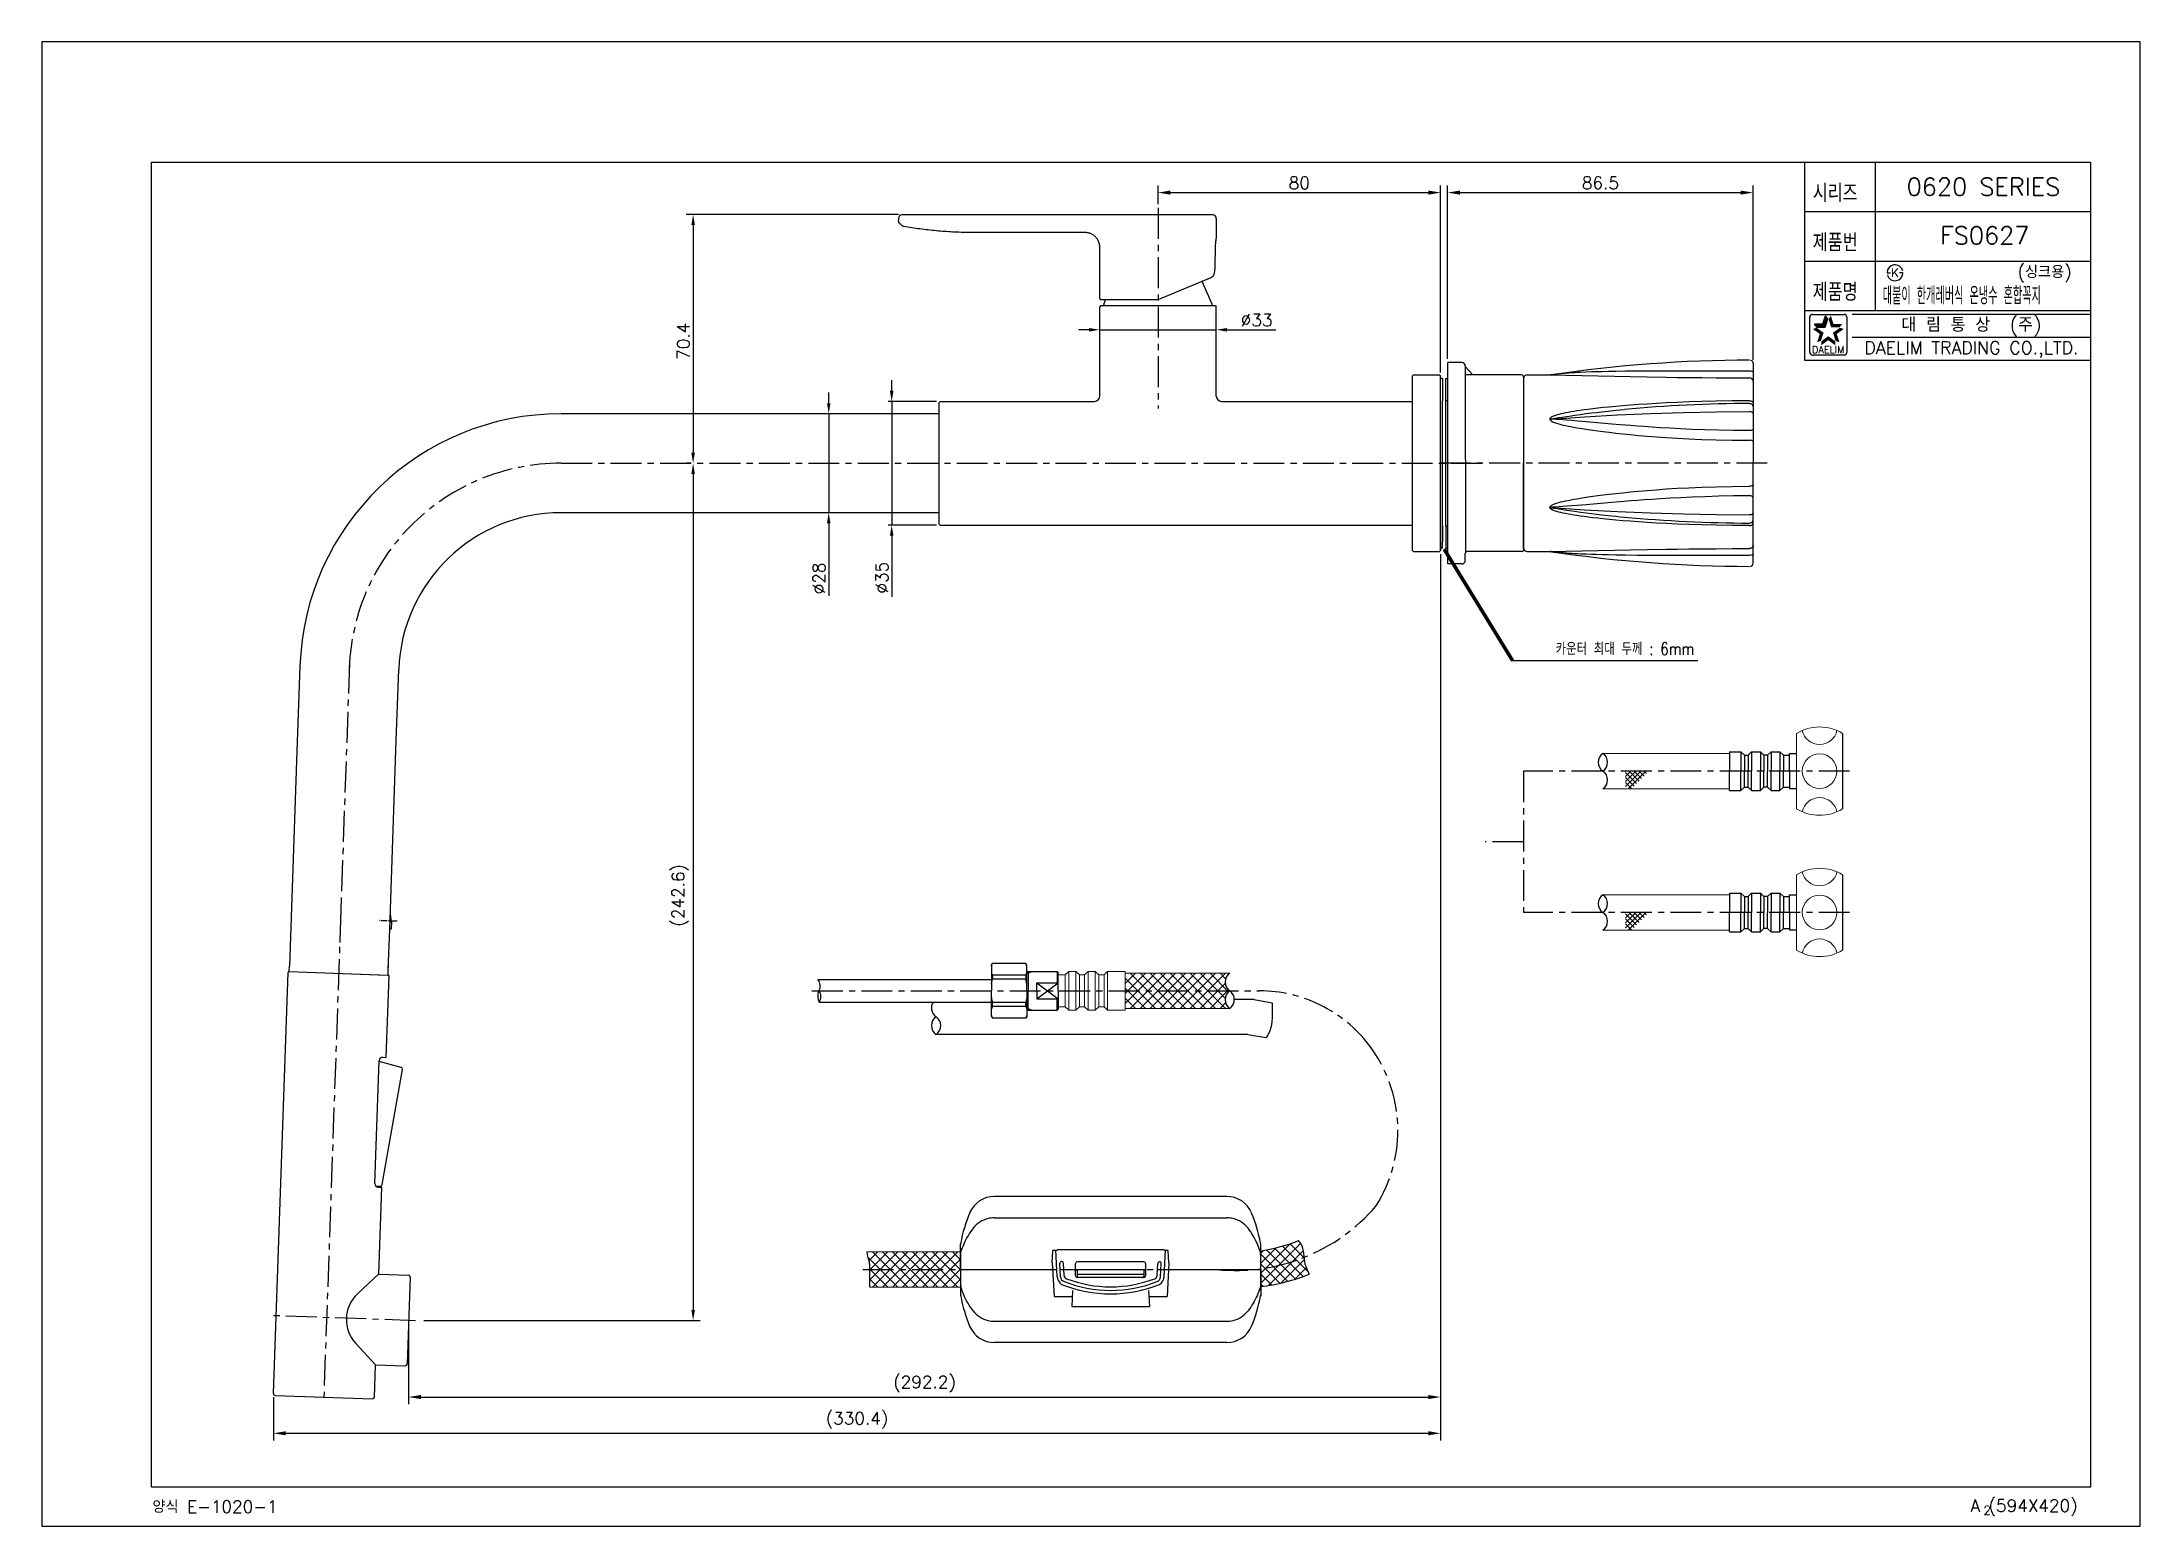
# Model space of a CAD drawing. Extents: x 26167 to 26761, y -5052 to -4632.
import ezdxf
from ezdxf.enums import TextEntityAlignment as Align

# ---------------------------------------------------------------- set-up
doc = ezdxf.new("R2010")
doc.units = 0
doc.header["$LTSCALE"] = 7
doc.header["$MEASUREMENT"] = 0
doc.linetypes.add('CENTER', pattern=[2, 1.25, -0.25, 0.25, -0.25])
doc.layers.get('0').update_dxf_attribs({"color": 2, "linetype": 'CONTINUOUS'})
doc.layers.get('DEFPOINTS').update_dxf_attribs({"linetype": 'CONTINUOUS'})
for name, color, linetype in [('BODY_R3_211213SHAPE', 7, 'CONTINUOUS'), ('CL', 1, 'CENTER'), ('D', 2, 'CONTINUOUS'), ('DIM', 2, 'CONTINUOUS'), ('DWG', 7, 'CONTINUOUS'), ('LEVER_R1_211203SHAPE', 7, 'CONTINUOUS'), ('PRT0005_DXF_CONTINUOUS_LINE', 7, 'CONTINUOUS'), ('PRT0006_DXF_CONTINUOUS_LINE', 7, 'CONTINUOUS')]:
    doc.layers.add(name, color=color, linetype=linetype)
doc.styles.add('DD', font='romans', dxfattribs={"bigfont": 'hs'})
doc.styles.add('GHS', font='romans', dxfattribs={"bigfont": 'ghs'})
doc.styles.add('ROMANS', font='romans')
doc.dimstyles.new('CWC', dxfattribs={"dimscale": 0, "dimtxt": 3.5, "dimasz": 3.5, "dimexe": 2, "dimexo": 1, "dimgap": 1, "dimtad": 1, "dimdec": 4, "dimdsep": 46, "dimtxsty": 'DD', "dimcen": 3, "dimclrd": 2, "dimclre": 2, "dimclrt": 2, "dimadec": 3, "dimazin": 2, "dimtfac": 1, "dimtdec": 4, "dimtmove": 0, "dimatfit": 3, "dimfxl": 0, "dimtvp": 1, "dimtolj": 1, "dimtzin": 0, "dimlwd": -1, "dimlwe": -1, "dimarcsym": 0})
doc.dimstyles.new('STANDARD$7', dxfattribs={"dimtxt": 3.5, "dimasz": 3, "dimexe": 1, "dimexo": 1, "dimgap": 1, "dimtad": 1, "dimdec": 4, "dimzin": 0, "dimdsep": 46, "dimtxsty": 'GHS', "dimcen": 1, "dimclrd": 256, "dimclre": 256, "dimclrt": 2, "dimadec": 4, "dimazin": 0, "dimtfac": 1, "dimtdec": 4, "dimtmove": 2, "dimatfit": 2, "dimfxl": 0, "dimtolj": 1, "dimtzin": 0, "dimlwd": -1, "dimlwe": -1, "dimarcsym": 0})

msp = doc.modelspace()

# ---------------------------------------------------------------- texts
at = {"color": 7, "style": 'GHS'}
for s, p in [('0620 SERIES', (26716.79155, -4673.04417)), ('FS0627', (26717.17067, -4686.80003))]:
    msp.add_text(s, height=5, dxfattribs=at).set_placement(p, align=Align.MIDDLE)
at = {"style": 'GHS'}
msp.add_text('(싱크용)', height=3.5, dxfattribs=at).set_placement((26726.43543, -4698.88869))
at = {"style": 'GHS', "width": 0.5}
msp.add_text('대붙이 한개레버식 온냉수 혼합꼭지', height=5, dxfattribs=at).set_placement((26688.24895, -4706.35061))
at = {"layer": 'D', "style": 'GHS', "width": 0.8}
msp.add_text('카운터 최대 두께 : 6mm', height=3.5, dxfattribs=at).set_placement((26634.88147, -4805.55553), align=Align.RIGHT)
at = {"layer": 'DIM', "ltscale": 0.6, "insert": (26511.00953, -4710.77355), "char_height": 3.5, "attachment_point": 5, "style": 'GHS'}
msp.add_mtext('\\A1;%%C33', dxfattribs=at)
at = {"layer": 'DIM', "ltscale": 0.6, "char_height": 3.5, "attachment_point": 5, "rotation": 90, "style": 'GHS'}
for s, insert in [('\\A1;%%C28', (26387.10953, -4783.90664)), ('\\A1;%%C35', (26404.93563, -4783.68027))]:
    msp.add_mtext(s, dxfattribs=dict(at, insert=insert))
at = {"layer": 'DWG', "color": 2, "style": 'GHS'}
for s, p in [('70.4', (26350.46843, -4722.01029)), ('(242.6)', (26348.96843, -4882.42924))]:
    msp.add_text(s, height=3.5, rotation=90, dxfattribs=at).set_placement(p)
at = {"layer": 'DWG', "style": 'GHS'}
msp.add_text('양식 E-1020-1', height=3.5, dxfattribs=at).set_placement((26198.37864, -5048.3495))

# ---------------------------------------------------------------- blocks, each defined once
blk = doc.blocks.new('기본양식')
for p, q in [((-820.12, 442.54), (-820.12, 22.54)), ((-226.12, 442.54), (-820.12, 442.54)), ((-226.12, 22.54), (-226.12, 442.54)), ((-820.12, 22.54), (-226.12, 22.54))]:
    blk.add_line(p, q)
at = {"color": 4}
for p, q in [((-789.12, 33.54), (-789.12, 408.54)), ((-789.12, 408.54), (-240.12, 408.54)), ((-240.12, 408.54), (-240.12, 33.54)), ((-240.12, 33.54), (-789.12, 33.54))]:
    blk.add_line(p, q, dxfattribs=at)
at = {"color": 7}
for p, q in [((-321.12, 408.54), (-321.12, 352.54)), ((-301.12, 408.54), (-301.12, 366.54)), ((-321.12, 394.54), (-240.12, 394.54)), ((-321.12, 380.54), (-240.12, 380.54)), ((-321.12, 366.54), (-240.12, 366.54)), ((-321.12, 352.54), (-240.12, 352.54))]:
    blk.add_line(p, q, dxfattribs=at)
at = {"color": 2, "linetype": 'Continuous'}
for p, q in [((-319.64, 354.68), (-319.64, 364.68)), ((-318.89, 365.43), (-309.89, 365.43)), ((-309.14, 364.68), (-309.14, 354.68)), ((-307.62, 365.54), (-240.12, 365.54)), ((-307.62, 359.04), (-240.12, 359.04)), ((-309.89, 353.93), (-318.64, 353.93))]:
    blk.add_line(p, q, dxfattribs=at)
at = {"color": 2}
for p, q in [((-317.64, 361.81), (-318.31, 362.73)), ((-318.31, 362.73), (-315.88, 362.73)), ((-315.88, 362.73), (-315.13, 365.03)), ((-315.22, 361.81), (-314.47, 364.12)), ((-314.47, 364.12), (-315.13, 365.03)), ((-317.64, 361.81), (-315.22, 361.81))]:
    blk.add_line(p, q, dxfattribs=at)
at = {"color": 2, "linetype": 'Continuous'}
for centre, radius, start, end in [((-318.89, 364.68), 0.75, 90, 180), ((-309.89, 364.68), 0.75, 0, 90), ((-318.77, 354.8), 0.884, 188.1301, 278.1301), ((-309.89, 354.68), 0.75, 270, 0)]:
    blk.add_arc(centre, radius, start, end, dxfattribs=at)
at = {"color": 2}
for points in [[(-318.31, 362.73), (-317.64, 361.81), (-315.88, 362.73), (-315.22, 361.81)], [(-315.88, 362.73), (-315.22, 361.81), (-315.13, 365.03), (-314.47, 364.12)], [(-313.65, 365.03), (-314.32, 364.12), (-312.9, 362.73), (-313.57, 361.81)], [(-312.9, 362.73), (-313.57, 361.81), (-310.48, 362.73), (-311.14, 361.81)], [(-316.8, 359.9), (-315.72, 360.25), (-318.76, 361.32), (-317.69, 361.67)], [(-317.55, 357.59), (-316.47, 357.94), (-316.8, 359.9), (-315.72, 360.25)], [(-314.39, 358.15), (-314.39, 359.28), (-316.35, 356.72), (-316.35, 357.85)], [(-312.43, 356.72), (-312.43, 357.85), (-314.39, 358.15), (-314.39, 359.28)], [(-310.02, 361.32), (-311.1, 361.67), (-311.98, 359.9), (-313.06, 360.25)], [(-311.98, 359.9), (-313.06, 360.25), (-311.24, 357.59), (-312.31, 357.94)]]:
    blk.add_solid(points, dxfattribs=at)
at = {"layer": 'DIM'}
for p, q in [((-297.74, 377.23), (-297.24, 377.23)), ((-297.24, 377.23), (-296.74, 377.23)), ((-293.74, 377.23), (-294.24, 377.23)), ((-293.24, 377.23), (-293.74, 377.23))]:
    blk.add_line(p, q, dxfattribs=at)
for start, end in [(15, 180), (195, 0)]:
    blk.add_arc((-295.49, 377.23), 2.25, start, end, dxfattribs=at)
at = {"color": 7, "linetype": 'Continuous'}
for s, height, style, p in [('대 림 통 상  (주)', 4, 'GHS', (-273.86, 362.24)), ('DAELIM TRADING CO.,LTD.', 3.6, 'ROMANS', (-273.86, 355.47))]:
    blk.add_text(s, height=height, dxfattribs=dict(at, style=style)).set_placement(p, align=Align.MIDDLE)
at = {"color": 2, "linetype": 'Continuous', "style": 'ROMANS'}
blk.add_text('DAELIM', height=2, dxfattribs=at).set_placement((-314.39, 354.48), align=Align.CENTER)
at = {"color": 7, "style": 'GHS'}
for s, height, p in [('A (594X420)', 3.5, (-274.11, 26.57)), ('2', 2.5, (-270.45, 25.74))]:
    blk.add_text(s, height=height, dxfattribs=at).set_placement(p)
at = {"layer": 'DIM', "style": 'GHS', "width": 0.8}
for s, p in [('시리즈', (-318.78, 397.27)), ('제품번', (-318.78, 383.27)), ('제품명', (-318.78, 369.27))]:
    blk.add_text(s, height=5, dxfattribs=at).set_placement(p)
at = {"layer": 'DIM', "style": 'GHS'}
blk.add_text('K', height=2.39, dxfattribs=at).set_placement((-295.49, 377.23), align=Align.MIDDLE)
blk = doc.blocks.new('*D1')
at = {"layer": 'DEFPOINTS', "color": 0}
for p in [(26651.59, -4674.7), (26565.09, -4722.79), (26651.59, -4723.09)]:
    blk.add_point(p, dxfattribs=at)
at = {"layer": 'DWG', "color": 2}
for p, q in [((26565.09, -4721.79), (26565.09, -4672.7)), ((26568.59, -4674.7), (26648.09, -4674.7)), ((26651.59, -4722.09), (26651.59, -4672.7))]:
    blk.add_line(p, q, dxfattribs=at)
for points in [[(26568.59, -4674.12), (26568.59, -4675.28), (26565.09, -4674.7)], [(26648.09, -4674.12), (26648.09, -4675.28), (26651.59, -4674.7)]]:
    blk.add_solid(points, dxfattribs=at)
at = {"layer": 'DWG', "color": 2, "insert": (26608.34, -4671.95), "char_height": 3.5, "attachment_point": 5, "style": 'DD'}
blk.add_mtext('\\A1;86.5', dxfattribs=at)
blk = doc.blocks.new('*D2')
at = {"layer": 'DEFPOINTS', "color": 0}
for p in [(26563.09, -4674.7), (26483.09, -4679), (26563.09, -4726.59)]:
    blk.add_point(p, dxfattribs=at)
at = {"layer": 'DWG', "color": 2}
for p, q in [((26483.09, -4678), (26483.09, -4672.7)), ((26486.59, -4674.7), (26559.59, -4674.7)), ((26563.09, -4725.59), (26563.09, -4672.7))]:
    blk.add_line(p, q, dxfattribs=at)
for points in [[(26486.59, -4674.12), (26486.59, -4675.28), (26483.09, -4674.7)], [(26559.59, -4674.12), (26559.59, -4675.28), (26563.09, -4674.7)]]:
    blk.add_solid(points, dxfattribs=at)
at = {"layer": 'DWG', "color": 2, "insert": (26523.09, -4671.95), "char_height": 3.5, "attachment_point": 5, "style": 'DD'}
blk.add_mtext('\\A1;80', dxfattribs=at)
blk = doc.blocks.new('*D3')
at = {"layer": 'DEFPOINTS', "color": 0}
for p in [(26563.09, -4775.99), (26270.89, -4993.9), (26563.09, -5015.56)]:
    blk.add_point(p, dxfattribs=at)
at = {"layer": 'DWG', "color": 2}
for p, q in [((26563.09, -4776.99), (26563.09, -5017.56)), ((26270.89, -4994.9), (26270.89, -5017.56)), ((26274.39, -5015.56), (26559.59, -5015.56))]:
    blk.add_line(p, q, dxfattribs=at)
for points in [[(26274.39, -5014.98), (26274.39, -5016.15), (26270.89, -5015.56)], [(26559.59, -5014.98), (26559.59, -5016.15), (26563.09, -5015.56)]]:
    blk.add_solid(points, dxfattribs=at)
at = {"layer": 'DWG', "color": 2, "insert": (26416.99, -5011.9), "char_height": 3.5, "attachment_point": 5, "style": 'DD'}
blk.add_mtext('\\A1;(292.2)', dxfattribs=at)
blk = doc.blocks.new('*D4')
at = {"layer": 'DEFPOINTS', "color": 0}
for p in [(26563.09, -4775.99), (26232.65, -5014.58), (26563.09, -5025.83)]:
    blk.add_point(p, dxfattribs=at)
at = {"layer": 'DWG', "color": 2}
for p, q in [((26563.09, -4776.99), (26563.09, -5027.83)), ((26232.65, -5015.58), (26232.65, -5027.83)), ((26236.15, -5025.83), (26559.59, -5025.83))]:
    blk.add_line(p, q, dxfattribs=at)
for points in [[(26236.15, -5025.24), (26236.15, -5026.41), (26232.65, -5025.83)], [(26559.59, -5025.24), (26559.59, -5026.41), (26563.09, -5025.83)]]:
    blk.add_solid(points, dxfattribs=at)
at = {"layer": 'DWG', "color": 2, "insert": (26397.87, -5022.16), "char_height": 3.5, "attachment_point": 5, "style": 'DD'}
blk.add_mtext('\\A1;(330.4)', dxfattribs=at)

# ---------------------------------------------------------------- dimensions: what is measured, and where the dimension line sits
at = {"layer": 'DWG'}
dim = msp.add_linear_dim(base=(26563.09286, -4674.69881), p1=(26483.09286, -4678.99613), p2=(26563.09286, -4726.59362), dimstyle='CWC', override={"dimscale": 1}, dxfattribs=at)
dim.commit()
dim.dimension.update_dxf_attribs({"geometry": '*D2', "text_midpoint": (26523.09286, -4674.69881), "dimtype": 128})
dim = msp.add_linear_dim(base=(26651.59329, -4674.69881), p1=(26565.09329, -4722.79362), p2=(26651.59329, -4723.09498), dimstyle='CWC', override={"dimscale": 1}, dxfattribs=at)
dim.commit()
dim.dimension.update_dxf_attribs({"geometry": '*D1', "text_midpoint": (26608.34329, -4671.94881)})
for base, p1, text, picture, middle in [((26563.09286, -5025.82813), (26232.64879, -5014.57606), '(330.4)', '*D4', (26397.87083, -5022.16146)), ((26563.09286, -5015.56458), (26270.89374, -4993.89819), '(292.2)', '*D3', (26416.9933, -5011.89791))]:
    dim = msp.add_linear_dim(base=base, p1=p1, p2=(26563.09286, -4775.99362), text=text, dimstyle='CWC', override={"dimscale": 1}, dxfattribs=at)
    dim.commit()
    dim.dimension.update_dxf_attribs({"geometry": picture, "text_midpoint": middle})

# ---------------------------------------------------------------- linework, layer by layer
at = {"color": 7, "linetype": 'Continuous'}
for p, q in [((26563.59329, -4727.29355), (26563.09286, -4727.29355)), ((26563.59286, -4727.29355), (26563.59286, -4733.62197)), ((26564.59329, -4727.29355), (26565.09329, -4727.29355)), ((26564.59329, -4733.79359), (26564.59329, -4727.29355)), ((26564.59329, -4733.54359), (26565.09329, -4733.54359)), ((26563.59286, -4775.29355), (26563.59286, -4768.96511)), ((26564.59329, -4769.04359), (26565.09329, -4769.04359)), ((26564.59329, -4769.04359), (26564.59329, -4775.29355)), ((26564.59329, -4775.29355), (26565.09329, -4775.29355)), ((26240.13794, -4808.71106), (26239.2971, -4832.78958)), ((26267.42031, -4829.75004), (26268.12088, -4809.68825)), ((26239.2971, -4832.78958), (26237.17145, -4893.66024)), ((26265.55574, -4883.14443), (26267.42031, -4829.75004)), ((26266.12136, -4881.16811), (26265.74793, -4878.81034)), ((26266.06241, -4882.962), (26266.12372, -4881.20638)), ((26265.15439, -4894.63743), (26265.55574, -4883.14443)), ((26265.55574, -4883.14443), (26265.85556, -4883.1549)), ((26237.1191, -4895.15933), (26237.17145, -4893.66024)), ((26265.10204, -4896.13651), (26265.24862, -4891.93907)), ((26232.64879, -5014.57606), (26236.80881, -4895.44867)), ((26237.1191, -4895.15933), (26264.87716, -4896.12866)), ((26237.1191, -4895.15933), (26265.10204, -4896.13651)), ((26264.5887, -4919.43279), (26265.39139, -4896.4468)), ((26261.34052, -4955.14118), (26262.55502, -4920.36238)), ((26268.84573, -4922.2792), (26262.54746, -4920.57905)), ((26263.39527, -4955.4595), (26269.20766, -4922.84966)), ((26263.58931, -4919.39789), (26264.5887, -4919.43279)), ((26261.52119, -4955.75027), (26262.85852, -4955.86977)), ((26262.30501, -4956.17547), (26263.3044, -4956.21037)), ((26262.44762, -4980.74541), (26263.3044, -4956.21037)), ((26262.44537, -4980.74311), (26256.4656, -4986.31934)), ((26262.44762, -4980.74541), (26270.8425, -4981.03857)), ((26271.32475, -4981.55572), (26270.46273, -5006.24067)), ((26261.54825, -5006.4326), (26255.97205, -5000.45286)), ((26261.23137, -5015.57419), (26261.5507, -5006.42976)), ((26261.54267, -5006.42948), (26269.94559, -5006.72292)), ((26233.13104, -5015.0932), (26260.71423, -5016.05643))]:
    msp.add_line(p, q, dxfattribs=at)
at = {"color": 0, "linetype": 'ByBlock', "lineweight": 20}
for p, q in [((26609.05036, -4833.42214), (26644.89806, -4833.42214)), ((26609.05036, -4843.42214), (26644.89806, -4843.42214)), ((26609.05036, -4873.42214), (26644.89806, -4873.42214)), ((26609.05036, -4883.42214), (26644.89806, -4883.42214)), ((26456.8165, -4896.10717), (26454.8165, -4896.10742)), ((26456.8165, -4896.10717), (26457.81638, -4895.10704)), ((26456.8165, -4896.10717), (26456.81706, -4900.60717)), ((26459.81638, -4895.10679), (26457.81638, -4895.10704)), ((26457.81638, -4895.10704), (26457.81706, -4900.60704)), ((26460.8165, -4896.10667), (26459.81638, -4895.10679)), ((26459.81638, -4895.10679), (26459.81706, -4900.60679)), ((26462.3165, -4896.10648), (26460.8165, -4896.10667)), ((26460.8165, -4896.10667), (26460.81706, -4900.60667)), ((26462.3165, -4896.10648), (26463.31638, -4895.10635)), ((26462.3165, -4896.10648), (26462.31706, -4900.60648)), ((26465.31638, -4895.1061), (26463.31638, -4895.10635)), ((26463.31638, -4895.10635), (26463.31706, -4900.60635)), ((26466.3165, -4896.10598), (26465.31638, -4895.1061)), ((26465.31638, -4895.1061), (26465.31706, -4900.6061)), ((26467.8165, -4896.10579), (26466.3165, -4896.10598)), ((26466.3165, -4896.10598), (26466.31706, -4900.60598)), ((26467.8165, -4896.10579), (26468.81638, -4895.10566)), ((26467.8165, -4896.10579), (26467.81706, -4900.60579)), ((26473.81638, -4895.10504), (26468.81638, -4895.10566)), ((26468.81638, -4895.10566), (26468.81706, -4900.60566)), ((26473.81638, -4895.10504), (26473.81706, -4900.60504)), ((26503.37608, -4895.60504), (26473.81706, -4895.60504)), ((26456.81706, -4905.10907), (26454.81706, -4905.10907)), ((26456.81706, -4905.10907), (26456.81706, -4900.60907)), ((26456.81706, -4905.10907), (26457.81706, -4906.10907)), ((26457.81706, -4906.10907), (26457.81706, -4900.60907)), ((26459.81706, -4906.10907), (26457.81706, -4906.10907)), ((26459.81706, -4906.10907), (26459.81706, -4900.60907)), ((26460.81706, -4905.10907), (26459.81706, -4906.10907)), ((26460.81706, -4905.10907), (26460.81706, -4900.60907)), ((26462.31706, -4905.10907), (26460.81706, -4905.10907)), ((26462.31706, -4905.10907), (26462.31706, -4900.60907)), ((26462.31706, -4905.10907), (26463.31706, -4906.10907)), ((26463.31706, -4906.10907), (26463.31706, -4900.60907)), ((26465.31706, -4906.10907), (26463.31706, -4906.10907)), ((26465.31706, -4906.10907), (26465.31706, -4900.60907)), ((26466.31706, -4905.10907), (26465.31706, -4906.10907)), ((26466.31706, -4905.10907), (26466.31706, -4900.60907)), ((26467.81706, -4905.10907), (26466.31706, -4905.10907)), ((26467.81706, -4905.10907), (26467.81706, -4900.60907)), ((26467.81706, -4905.10907), (26468.81706, -4906.10907)), ((26468.81706, -4906.10907), (26468.81706, -4900.60907)), ((26473.81706, -4906.10907), (26468.81706, -4906.10907)), ((26473.81706, -4906.10907), (26473.81706, -4900.60907)), ((26503.37608, -4905.60504), (26473.81706, -4905.60504)), ((26427.16093, -4974.47469), (26400.74295, -4974.47469)), ((26427.16093, -4984.47469), (26401.4863, -4984.47469))]:
    msp.add_line(p, q, dxfattribs=at)
at = {"color": 2}
for p, q in [((26615.43331, -4841.36941), (26618.38961, -4838.4131)), ((26615.43331, -4842.78362), (26619.80383, -4838.4131)), ((26615.43331, -4839.95519), (26616.9754, -4838.4131)), ((26615.43331, -4838.54098), (26615.56118, -4838.4131)), ((26618.5995, -4841.95767), (26615.43331, -4838.79148)), ((26617.89239, -4842.66478), (26615.43331, -4840.2057)), ((26616.209, -4843.42214), (26621.21804, -4838.4131)), ((26619.30661, -4841.25057), (26616.46914, -4838.4131)), ((26620.01371, -4840.54346), (26617.88336, -4838.4131)), ((26620.72082, -4839.83635), (26619.29757, -4838.4131)), ((26621.42793, -4839.12925), (26620.71178, -4838.4131)), ((26622.13503, -4838.42214), (26622.126, -4838.4131)), ((26617.18529, -4843.37189), (26615.43331, -4841.61991)), ((26615.43331, -4881.37844), (26618.38961, -4878.42214)), ((26615.43331, -4882.79265), (26619.80383, -4878.42214)), ((26615.43331, -4879.96423), (26616.9754, -4878.42214)), ((26615.43331, -4878.55001), (26615.56118, -4878.42214)), ((26618.5995, -4881.96671), (26615.43331, -4878.80052)), ((26617.89239, -4882.67381), (26615.43331, -4880.21473)), ((26617.18529, -4883.38092), (26615.43331, -4881.62895)), ((26616.209, -4883.43117), (26621.21804, -4878.42214)), ((26619.30661, -4881.2596), (26616.46914, -4878.42214)), ((26620.01371, -4880.55249), (26617.88336, -4878.42214)), ((26620.72082, -4879.84539), (26619.29757, -4878.42214)), ((26621.42793, -4879.13828), (26620.71178, -4878.42214)), ((26622.13503, -4878.43117), (26622.126, -4878.42214))]:
    msp.add_line(p, q, dxfattribs=at)
at = {"lineweight": 30}
for p, q in [((26445.91714, -4895.60852), (26446.31588, -4895.60847)), ((26448.81685, -4898.31816), (26451.81714, -4900.6078)), ((26451.81713, -4900.6078), (26454.81685, -4898.3174)), ((26445.91714, -4905.60907), (26446.3165, -4905.60907)), ((26448.81714, -4902.89907), (26451.81714, -4900.60906)), ((26451.81713, -4900.60906), (26454.81714, -4902.89908))]:
    msp.add_line(p, q, dxfattribs=at)
at = {"color": 0, "linetype": 'Continuous'}
for p, q in [((26502.56093, -4958.80278), (26436.76093, -4958.80278)), ((26436.76093, -4964.84919), (26502.56093, -4964.84919)), ((26427.16093, -4979.47469), (26427.16093, -4972.4215)), ((26453.16093, -4977.56048), (26453.3443, -4974.06151)), ((26453.16093, -4977.56048), (26453.66074, -4987.09733)), ((26454.1237, -4974.06151), (26453.3443, -4974.06151)), ((26454.50864, -4981.40661), (26454.12218, -4974.03237)), ((26484.70326, -4973.95108), (26454.6186, -4973.95108)), ((26455.81642, -4977.19948), (26455.81642, -4977.19948)), ((26456.12066, -4973.95108), (26456.11944, -4973.9277)), ((26456.50071, -4981.20289), (26456.31574, -4977.67331)), ((26479.06093, -4977.27184), (26460.26093, -4977.27184)), ((26483.2012, -4973.95108), (26483.20243, -4973.9277)), ((26483.50165, -4977.27184), (26483.50165, -4977.27184)), ((26484.81322, -4981.40661), (26485.19969, -4974.03237)), ((26485.02991, -4977.27184), (26485.03523, -4977.17028)), ((26485.19816, -4974.06151), (26485.19969, -4974.03237)), ((26485.97756, -4974.06151), (26485.19816, -4974.06151)), ((26486.16093, -4977.56048), (26485.66113, -4987.09733)), ((26486.16093, -4977.56048), (26485.97756, -4974.06151)), ((26512.16093, -4979.47469), (26512.16093, -4972.4215)), ((26427.16093, -4979.47469), (26427.16093, -4986.52788)), ((26455.51909, -4981.57966), (26455.31711, -4977.72565)), ((26459.76093, -4981.27184), (26459.76093, -4977.77184)), ((26460.16093, -4979.82824), (26460.16093, -4981.27184)), ((26479.16093, -4980.8889), (26460.16093, -4980.8889)), ((26479.06093, -4981.77184), (26460.26093, -4981.77184)), ((26460.66093, -4979.47469), (26478.66093, -4979.47469)), ((26478.66093, -4981.77184), (26460.66093, -4981.77184)), ((26479.16093, -4981.27184), (26479.16093, -4979.82824)), ((26479.56093, -4977.77184), (26479.56093, -4981.27184)), ((26482.82115, -4981.20289), (26483.00233, -4977.74567)), ((26483.80278, -4981.57966), (26484.00096, -4977.79801)), ((26512.16093, -4979.47469), (26512.16093, -4986.97469)), ((26453.66074, -4987.09733), (26458.82943, -4987.09733)), ((26458.91885, -4985.39111), (26458.68085, -4989.93234)), ((26480.40302, -4985.39111), (26480.64101, -4989.93234)), ((26480.49244, -4987.09733), (26485.66113, -4987.09733)), ((26436.76093, -4994.10019), (26502.56093, -4994.10019)), ((26458.68085, -4989.93234), (26480.64101, -4989.93234)), ((26502.56093, -5000.1466), (26436.76093, -5000.1466))]:
    msp.add_line(p, q, dxfattribs=at)
at = {"color": 4, "linetype": 'Continuous'}
msp.add_line((26512.08488, -4986.97469), (26512.16093, -4986.97469), dxfattribs=at)
at = {"color": 7, "linetype": 'Continuous'}
for centre, radius, start, end in [((26265.55039, -4878.84162), 0.2, 9.00004669, 36.96370367), ((26265.92383, -4881.1994), 0.2, 357.91766512, 8.91616659), ((26265.86253, -4882.95502), 0.2, 268, 358), ((26237.10863, -4895.45914), 0.3, 88, 178), ((26265.09157, -4896.43633), 0.3, 358, 88), ((26263.55441, -4920.39728), 1, 88, 178), ((26268.71542, -4922.76192), 0.5, 349.89370146, 74.8937), ((26262.33991, -4955.17608), 1, 178, 268), ((26262.90303, -4955.37176), 0.5, 264.8937, 349.89370146), ((26270.82505, -4981.53827), 0.5, 358, 88), ((26263.28558, -4993.63288), 10, 133, 223), ((26269.96304, -5006.22322), 0.5, 268, 358), ((26233.14849, -5014.59351), 0.5, 178, 268), ((26260.73168, -5015.55674), 0.5, 268, 358)]:
    msp.add_arc(centre, radius, start, end, dxfattribs=at)
at = {"color": 2, "linetype": 'Continuous'}
for centre, radius, start, end in [((26384.65244, -4899.2351), 2.81034, 330.26580446, 39.84964988), ((26390.24762, -4902.16339), 3.50822, 154.06314616, 207.51838833), ((26385.04779, -4902.23516), 2.60034, 323.43401556, 38.14751893)]:
    msp.add_arc(centre, radius, start, end, dxfattribs=at)
at = {"color": 0, "linetype": 'Continuous'}
for centre, radius, start, end in [((26436.76093, -4966.40278), 7.6, 90, 157.31081375), ((26502.56093, -4966.40278), 7.6, 22.70266683, 90), ((26468.36541, -4979.54893), 41.82942, 157.42045332, 169.58682187), ((26436.76098, -4972.44728), 7.60007, 103.52053869, 142.31259143), ((26436.75294, -4972.45137), 7.60218, 89.93978292, 103.45429275), ((26502.56978, -4972.44445), 7.59526, 76.54574146, 90.06672004), ((26502.56087, -4972.44729), 7.60009, 37.68742901, 76.4844462), ((26470.87805, -4979.5722), 41.91093, 10.42509342, 22.56776706), ((26505.0964, -4927.36928), 47.37674, 278.35260939, 291.96144458), ((26468.10403, -4979.49465), 41.56258, 169.59528709, 170.00596051), ((26455.81642, -4977.69948), 0.5, 90, 183), ((26455.81642, -4977.69948), 0.5, 3, 90), ((26460.26093, -4977.77184), 0.5, 90, 180), ((26479.06093, -4977.77184), 0.5, 0, 90), ((26483.50165, -4977.77184), 0.5, 90, 177), ((26483.50165, -4977.77184), 0.5, 357, 90), ((26471.21783, -4979.49465), 41.56258, 9.99403944, 10.404713), ((26457.50453, -4981.2496), 3, 183, 234.6326051), ((26457.01703, -4981.50116), 1.5, 183, 248.76110932), ((26469.66093, -4948.96875), 36.40309, 248.76110932, 291.23889068), ((26457.49934, -4981.15055), 1, 183, 249.2982886), ((26469.66093, -4948.96875), 35.40309, 249.2982886, 290.7017114), ((26460.26093, -4981.27184), 0.5, 180, 270), ((26460.66093, -4981.27184), 0.5, 180, 270), ((26478.66093, -4981.27184), 0.5, 270, 0), ((26479.06093, -4981.27184), 0.5, 270, 0), ((26481.82252, -4981.15055), 1, 290.7017114, 357), ((26482.30483, -4981.50116), 1.5, 291.23889068, 357), ((26481.81733, -4981.2496), 3, 305.3673949, 357), ((26505.0964, -4927.36928), 57.37674, 276.97895092, 291.37717705), ((26468.10403, -4979.45473), 41.56258, 189.99403949, 190.40471291), ((26468.36541, -4979.40045), 41.82942, 190.41317813, 202.57954668), ((26469.66093, -4948.96875), 37.40309, 248.19580225, 291.80419775), ((26470.87805, -4979.37718), 41.91093, 337.43223294, 349.57490658), ((26436.76093, -4992.5466), 7.6, 202.68918625, 270), ((26436.76098, -4986.5021), 7.60007, 217.68740857, 256.47946131), ((26436.75294, -4986.49801), 7.60218, 256.54570725, 270.06021708), ((26502.56978, -4986.50493), 7.59526, 269.93327996, 283.45425854), ((26502.56093, -4992.5466), 7.6, 270, 337.29733317), ((26502.56087, -4986.50209), 7.60009, 283.5155538, 322.31257099)]:
    msp.add_arc(centre, radius, start, end, dxfattribs=at)
at = {"color": 4, "linetype": 'Continuous'}
for centre, radius, start, end in [((26445.00565, -4979.70952), 18.49079, 161.42428833, 162.35045521), ((26445.00565, -4979.23986), 18.49079, 197.64954479, 198.57571167), ((26471.21783, -4979.45473), 41.56258, 349.595287, 350.00596056)]:
    msp.add_arc(centre, radius, start, end, dxfattribs=at)
msp.add_open_spline([(26515.42888, -4903.99194), (26515.50009, -4907.79932), (26515.5713, -4911.6067), (26513.6924, -4913.84002)], degree=3)
at = {"color": 0, "linetype": 'Continuous'}
for points, start_tangent, end_tangent in [([(26430.74659, -4967.80097), (26429.29495, -4969.91744), (26428.16967, -4972.05853), (26427.47817, -4973.81914)], (-0.61134971, -0.791360558), (-0.318546022, -0.947907396)), ([(26511.93661, -4974.10322), (26511.15248, -4972.05918), (26510.02699, -4969.91757), (26508.57527, -4967.80097)], (-0.303182383, 0.952932549), (-0.61134971, 0.791360558)), ([(26427.16093, -4972.4215), (26427.1671, -4972.3162), (26427.17232, -4972.28164)], (0, 1), (0.175645991, 0.984453394)), ([(26454.12218, -4974.03237), (26454.15926, -4974.00248)], (-0.052335977, 0.998629534), (0.944424761, 0.328727654)), ([(26454.15926, -4974.00248), (26454.2669, -4973.97597), (26454.42811, -4973.95764), (26454.6186, -4973.95108)], (0.944424763, 0.328727649), (1, 0)), ([(26484.70326, -4973.95108), (26484.89349, -4973.95762), (26485.05479, -4973.97594), (26485.16248, -4974.00243), (26485.19969, -4974.03237)], (1, 0), (-0.052335955, -0.998629535)), ([(26512.16093, -4972.4215), (26512.15491, -4972.31625), (26512.14985, -4972.28163)], (0, 1), (-0.171005213, 0.985270124)), ([(26460.16093, -4979.82824), (26460.19899, -4979.69294), (26460.30738, -4979.57824), (26460.46959, -4979.5016), (26460.66093, -4979.47469)], (0, 1), (1, 0)), ([(26478.66093, -4979.47469), (26478.85227, -4979.5016), (26479.01448, -4979.57824), (26479.12287, -4979.69294), (26479.16093, -4979.82824)], (1, 0), (0, -1)), ([(26427.16093, -4986.52788), (26427.1671, -4986.63318), (26427.17232, -4986.66774)], (0, -1), (0.175645991, -0.984453394)), ([(26427.21595, -4984.08834), (26427.29025, -4984.4956), (26427.38532, -4984.84614)], (0.138636615, -0.990343319), (0.303014145, -0.952986059)), ([(26430.74659, -4991.14841), (26429.29495, -4989.03194), (26428.16967, -4986.89084), (26427.47817, -4985.13024)], (-0.61134971, 0.791360558), (-0.318546022, 0.947907396)), ([(26511.93661, -4984.84615), (26511.15248, -4986.8902), (26510.02699, -4989.03181), (26508.57527, -4991.14841)], (-0.303182383, -0.952932549), (-0.61134971, -0.791360558)), ([(26512.10591, -4984.08834), (26512.03182, -4984.49545), (26511.93664, -4984.84616)], (-0.138636614, -0.990343319), (-0.30338263, -0.952868816))]:
    msp.add_spline(points, degree=3, dxfattribs=dict(at, start_tangent=start_tangent, end_tangent=end_tangent))
at = {"color": 4, "linetype": 'Continuous'}
for points, start_tangent, end_tangent in [([(26427.16093, -4975.68289), (26427.16704, -4975.40135), (26427.18537, -4975.12722), (26427.21595, -4974.86104)], (0, 1), (0.138636615, 0.990343319)), ([(26427.21595, -4974.86104), (26427.29025, -4974.45378), (26427.38532, -4974.10324)], (0.138636615, 0.990343319), (0.303014145, 0.952986059)), ([(26512.10591, -4974.86104), (26512.03182, -4974.45393), (26511.93664, -4974.10322)], (-0.138636614, 0.990343319), (-0.30338263, 0.952868816)), ([(26512.16093, -4975.68289), (26512.15486, -4975.40147), (26512.13659, -4975.12734), (26512.10591, -4974.86104)], (0, 1), (-0.138636612, 0.990343319)), ([(26427.16093, -4983.26649), (26427.16704, -4983.54803), (26427.18537, -4983.82216), (26427.21595, -4984.08834)], (0, -1), (0.138636615, -0.990343319)), ([(26512.16093, -4983.26649), (26512.15486, -4983.54791), (26512.13659, -4983.82204), (26512.10591, -4984.08834)], (0, -1), (-0.138636612, -0.990343319)), ([(26512.16093, -4986.52788), (26512.15491, -4986.63313), (26512.14985, -4986.66775)], (0, -1), (-0.171005213, -0.985270124))]:
    msp.add_spline(points, degree=3, dxfattribs=dict(at, start_tangent=start_tangent, end_tangent=end_tangent))
at = {"layer": 'BODY_R3_211213SHAPE', "color": 7, "linetype": 'Continuous'}
for p, q in [((26466.89286, -4706.69362), (26466.59286, -4706.99362)), ((26466.59286, -4732.29362), (26466.59286, -4706.99362)), ((26499.29286, -4706.69362), (26499.59286, -4706.99362)), ((26499.59286, -4732.29362), (26499.59286, -4706.99362)), ((26421.09286, -4734.09362), (26421.39286, -4733.79362)), ((26421.39286, -4733.79362), (26465.09286, -4733.79362)), ((26501.09286, -4733.79362), (26555.09286, -4733.79362)), ((26421.39286, -4768.79362), (26421.09286, -4768.49362)), ((26421.39286, -4768.79362), (26555.09286, -4768.79362))]:
    msp.add_line(p, q, dxfattribs=at)
for centre, start, end in [((26465.09286, -4732.29362), 270, 0), ((26501.09286, -4732.29362), 180, 270)]:
    msp.add_arc(centre, 1.5, start, end, dxfattribs=at)
at = {"layer": 'CL'}
for p, q in [((26483.09286, -4678.99613), (26483.09286, -4735.79362)), ((26314.09286, -4751.29362), (26574.79612, -4751.29362)), ((26655.59329, -4751.29362), (26561.09286, -4751.29362)), ((26254.18173, -4807.70157), (26246.85283, -5017.5736)), ((26678.89806, -4838.42214), (26586.53927, -4838.42214)), ((26586.53927, -4838.42214), (26586.53927, -4878.42214)), ((26586.53927, -4858.42214), (26575.68075, -4858.42214)), ((26251.84346, -4874.66071), (26251.39675, -4887.45291)), ((26678.89806, -4878.42214), (26586.53927, -4878.42214)), ((26385.10623, -4900.60509), (26511.80273, -4900.60509)), ((26399.4863, -4979.47469), (26499.77195, -4979.47469)), ((26272.89252, -4993.96799), (26231.4178, -4992.51966))]:
    msp.add_line(p, q, dxfattribs=at)
at = {"layer": 'CL', "ltscale": 0.2}
msp.add_line((26267.63479, -4880.91563), (26262.63783, -4880.74113), dxfattribs=at)
at = {"layer": 'CL'}
for centre, radius, start, end in [((26314.09286, -4811.29362), 60, 90, 178), ((26511.80273, -4939.60509), 39, 37.47278323, 90), ((26511.06938, -4940.16726), 39.92403, 327.62954801, 37.47278323), ((26505.0964, -4927.36928), 52.37674, 264.16541473, 319.2737919)]:
    msp.add_arc(centre, radius, start, end, dxfattribs=at)
at = {"layer": 'D'}
for p, q in [((26583.4444, -4807.15717), (26635.87199, -4807.15717)), ((26446.31651, -4895.60879), (26447.31645, -4895.10867)), ((26446.31714, -4905.60876), (26447.31714, -4906.10875)), ((26454.81706, -4900.60742), (26454.81714, -4900.60737)), ((26454.81706, -4900.60907), (26454.81714, -4900.60912)), ((26400.77088, -4974.58964), (26400.74295, -4974.47469)), ((26400.82878, -4975.08588), (26400.77088, -4974.58964)), ((26400.9363, -4975.7434), (26400.82878, -4975.08588)), ((26401.10171, -4976.45882), (26400.9363, -4975.7434)), ((26401.32089, -4977.06258), (26401.10171, -4976.45882)), ((26401.37878, -4977.33965), (26401.32089, -4977.06258)), ((26401.43254, -4977.77799), (26401.37878, -4977.33965)), ((26401.4863, -4978.05506), (26401.43254, -4977.77799)), ((26401.4863, -4984.47469), (26401.4863, -4978.05506))]:
    msp.add_line(p, q, dxfattribs=at)
at = {"layer": 'D', "color": 2}
for centre, start, end in [((26610.77125, -4835.92214), 124.54179803, 235.45820197), ((26607.32947, -4835.92214), 304.54179803, 55.45820197), ((26607.32947, -4840.92214), 304.54179803, 55.45820197), ((26610.77125, -4875.92214), 124.54179803, 235.45820197), ((26607.32947, -4875.92214), 304.54179803, 55.45820197), ((26607.32947, -4880.92214), 304.54179803, 55.45820197), ((26505.09697, -4898.10504), 124.54179803, 235.45820197), ((26505.09697, -4903.10504), 124.54179803, 235.45820197), ((26501.6552, -4903.10504), 304.54179803, 55.45820197)]:
    msp.add_arc(centre, 3.03504, start, end, dxfattribs=at)
at = {"layer": 'D'}
msp.add_open_spline([(26526.01056, -4980.79857), (26525.4758, -4979.89761), (26524.19294, -4977.21744), (26524.58577, -4973.37895), (26523.10651, -4971.60214), (26522.81448, -4971.30817)], degree=3, knots=[2.378017274, 2.378017274, 2.378017274, 2.378017274, 5.503077306, 11.312583341, 12.553648208, 12.553648208, 12.553648208, 12.553648208], dxfattribs=at)
at = {"layer": 'DIM', "ltscale": 0.6}
for p, q in [((26463.59286, -4713.52355), (26460.59286, -4713.52355)), ((26466.59286, -4713.52355), (26499.59286, -4713.52355)), ((26502.59286, -4713.52355), (26516.4262, -4713.52355)), ((26407.68563, -4730.79362), (26407.68563, -4727.79362)), ((26389.85953, -4734.29362), (26389.85953, -4731.29362)), ((26420.39286, -4733.79362), (26406.68563, -4733.79362)), ((26407.68563, -4733.79362), (26407.68563, -4768.79362)), ((26389.85953, -4737.29362), (26389.85953, -4765.29362)), ((26389.85953, -4768.29362), (26389.85953, -4788.82019)), ((26420.39286, -4768.79362), (26406.68563, -4768.79362)), ((26407.68563, -4771.79362), (26407.68563, -4789.09694))]:
    msp.add_line(p, q, dxfattribs=at)
at = {"layer": 'DIM'}
for p, q in [((26563.59286, -4727.29355), (26563.59329, -4727.29355)), ((26563.59286, -4775.29355), (26563.59329, -4775.29355))]:
    msp.add_line(p, q, dxfattribs=at)
at = {"layer": 'DIM', "color": 0}
for p, q in [((26427.16093, -4979.47469), (26454.4074, -4979.47469)), ((26459.76093, -4979.47469), (26479.56093, -4979.47469)), ((26482.91172, -4979.47469), (26483.91309, -4979.47469)), ((26484.91447, -4979.47469), (26512.16093, -4979.47469))]:
    msp.add_line(p, q, dxfattribs=at)
at = {"layer": 'DIM', "ltscale": 0.6}
for points in [[(26463.59286, -4713.02355), (26463.59286, -4714.02355), (26466.59286, -4713.52355)], [(26502.59286, -4713.02355), (26502.59286, -4714.02355), (26499.59286, -4713.52355)], [(26407.18563, -4730.79362), (26408.18563, -4730.79362), (26407.68563, -4733.79362)], [(26389.35953, -4734.29362), (26390.35953, -4734.29362), (26389.85953, -4737.29362)], [(26389.35953, -4768.29362), (26390.35953, -4768.29362), (26389.85953, -4765.29362)], [(26407.18563, -4771.79362), (26408.18563, -4771.79362), (26407.68563, -4768.79362)]]:
    msp.add_solid(points, dxfattribs=at)
at = {"layer": 'DWG', "color": 2}
for p, q in [((26409.59278, -4680.89363), (26349.46843, -4680.89363)), ((26351.46843, -4683.89363), (26351.46843, -4748.29362)), ((26350.46843, -4751.29362), (26349.46843, -4751.29362)), ((26350.95468, -4751.29362), (26349.46843, -4751.29362)), ((26351.46843, -4754.29362), (26351.46843, -4990.89819)), ((26275.19374, -4993.89819), (26353.46843, -4993.89819))]:
    msp.add_line(p, q, dxfattribs=at)
at = {"layer": 'DWG'}
for p, q in [((26495.64798, -4699.79308), (26495.53341, -4699.84053)), ((26498.39894, -4706.2716), (26495.54948, -4699.8716)), ((26466.89286, -4706.69362), (26499.29286, -4706.69362)), ((26467.77473, -4706.2716), (26468.34261, -4704.99613)), ((26650.79451, -4722.11526), (26651.11125, -4722.2394)), ((26651.11125, -4722.2394), (26651.36819, -4722.46273)), ((26555.09286, -4726.59362), (26555.39286, -4726.29362)), ((26555.09286, -4775.99362), (26555.09286, -4726.59362)), ((26555.39286, -4726.29362), (26562.79286, -4726.29362)), ((26563.09286, -4726.59362), (26562.79286, -4726.29362)), ((26563.09286, -4775.99362), (26563.09286, -4726.59362)), ((26565.09329, -4724.94362), (26565.09329, -4722.79362)), ((26569.09329, -4722.79362), (26565.09329, -4722.79362)), ((26565.09329, -4779.79362), (26565.09329, -4724.78765)), ((26565.09329, -4727.29355), (26565.09329, -4725.21182)), ((26572.20379, -4726.29358), (26570.09329, -4723.86989)), ((26570.09329, -4723.86989), (26570.13171, -4776.60143)), ((26586.09329, -4726.29362), (26570.59329, -4726.29362)), ((26586.59329, -4726.79362), (26586.59329, -4775.79362)), ((26586.59329, -4727.29394), (26586.59329, -4751.29362)), ((26587.59329, -4726.29362), (26594.0037, -4726.29362)), ((26594.0037, -4726.29362), (26616.81315, -4726.75856)), ((26594.23181, -4726.2897), (26594.08633, -4726.29527)), ((26594.34146, -4726.27455), (26594.50906, -4726.25075)), ((26594.50906, -4726.25075), (26594.52087, -4726.24888)), ((26594.52087, -4726.25104), (26594.50906, -4726.25075)), ((26594.52088, -4726.25109), (26594.52088, -4726.24893)), ((26605.79227, -4725.46851), (26604.34144, -4725.52468)), ((26607.21525, -4725.42186), (26605.79227, -4725.46851)), ((26608.74836, -4725.37965), (26607.21525, -4725.42186)), ((26610.53037, -4725.33922), (26608.74836, -4725.37965)), ((26612.70039, -4725.29959), (26610.53037, -4725.33922)), ((26615.39845, -4725.26223), (26612.70039, -4725.29959)), ((26618.76575, -4725.23101), (26615.39845, -4725.26223)), ((26616.81315, -4726.75856), (26621.57079, -4726.84858)), ((26634.30562, -4725.20552), (26628.07678, -4725.20218)), ((26651.36819, -4722.46273), (26651.53533, -4722.7593)), ((26651.53533, -4722.7593), (26651.59329, -4723.09482)), ((26651.59329, -4723.09498), (26651.59329, -4751.29362)), ((26421.09286, -4768.49362), (26421.09286, -4734.09362)), ((26563.59286, -4768.96511), (26563.59286, -4733.62197)), ((26564.59329, -4769.04359), (26564.59329, -4733.54359)), ((26421.09286, -4737.29362), (26314.09286, -4737.29362)), ((26594.50906, -4738.77219), (26594.52087, -4738.77125)), ((26594.52088, -4738.81231), (26594.52088, -4738.73233)), ((26596.66904, -4738.35646), (26598.19983, -4738.11857)), ((26597.65517, -4739.02302), (26596.67242, -4738.95668)), ((26598.81232, -4739.10738), (26597.65517, -4739.02302)), ((26598.19983, -4738.11857), (26599.49889, -4737.92429)), ((26600.25288, -4739.21904), (26598.81232, -4739.10738)), ((26599.49889, -4737.92429), (26601.06165, -4737.69925)), ((26601.89299, -4739.35292), (26600.25288, -4739.21904)), ((26601.06165, -4737.69925), (26602.73732, -4737.46783)), ((26604.34144, -4739.56266), (26601.89299, -4739.35292)), ((26602.73732, -4737.46783), (26604.34247, -4737.25551)), ((26611.55817, -4740.19995), (26604.34144, -4739.56266)), ((26604.34247, -4737.25551), (26605.79086, -4737.07175)), ((26605.79086, -4737.07175), (26607.21223, -4736.89862)), ((26607.21223, -4736.89862), (26608.74442, -4736.71995)), ((26608.74442, -4736.71995), (26610.5261, -4736.52243)), ((26610.5261, -4736.52243), (26612.69623, -4736.29635)), ((26613.9746, -4740.40367), (26611.55817, -4740.19995)), ((26586.59329, -4775.29331), (26586.59329, -4751.29362)), ((26651.59329, -4779.49226), (26651.59329, -4751.29362)), ((26594.50906, -4763.81506), (26594.52087, -4763.816)), ((26594.52088, -4763.77494), (26594.52088, -4763.85491)), ((26597.65517, -4763.56423), (26596.67242, -4763.63057)), ((26598.81232, -4763.47987), (26597.65517, -4763.56423)), ((26600.25288, -4763.36821), (26598.81232, -4763.47987)), ((26601.89299, -4763.23433), (26600.25288, -4763.36821)), ((26604.34144, -4763.02458), (26601.89299, -4763.23433)), ((26611.55817, -4762.3873), (26604.34144, -4763.02458)), ((26613.9746, -4762.18357), (26611.55817, -4762.3873)), ((26421.09286, -4765.29362), (26314.09286, -4765.29362)), ((26563.09286, -4769.04362), (26563.09286, -4768.79362)), ((26563.59286, -4769.04362), (26563.59286, -4773.54362)), ((26596.66904, -4764.23079), (26598.19983, -4764.46868)), ((26598.19983, -4764.46868), (26599.49889, -4764.66296)), ((26599.49889, -4764.66296), (26601.06165, -4764.888)), ((26601.06165, -4764.888), (26602.73732, -4765.11941)), ((26602.73732, -4765.11941), (26604.34247, -4765.33173)), ((26604.34247, -4765.33173), (26605.79086, -4765.5155)), ((26605.79086, -4765.5155), (26607.21223, -4765.68863)), ((26607.21223, -4765.68863), (26608.74442, -4765.8673)), ((26608.74442, -4765.8673), (26610.5261, -4766.06482)), ((26610.5261, -4766.06482), (26612.69623, -4766.2909)), ((26563.09286, -4773.54362), (26563.09286, -4775.99362)), ((26563.59286, -4775.29355), (26563.09286, -4775.29355)), ((26565.09329, -4779.79362), (26565.09329, -4775.29355)), ((26616.81315, -4775.82869), (26621.57079, -4775.73867)), ((26555.09286, -4775.99362), (26555.39286, -4776.29362)), ((26555.39286, -4776.29362), (26562.79286, -4776.29362)), ((26563.09286, -4775.99362), (26562.79286, -4776.29362)), ((26569.09329, -4779.79362), (26565.09329, -4779.79362)), ((26570.09329, -4778.79362), (26570.09329, -4776.79362)), ((26586.09329, -4776.29362), (26570.59329, -4776.29362)), ((26587.59329, -4776.29362), (26594.0037, -4776.29362)), ((26594.0037, -4776.29362), (26616.81315, -4775.82869)), ((26594.23181, -4776.29755), (26594.08633, -4776.29198)), ((26594.34146, -4776.3127), (26594.50906, -4776.3365)), ((26594.52087, -4776.33621), (26594.50906, -4776.3365)), ((26594.50906, -4776.3365), (26594.52087, -4776.33837)), ((26594.52088, -4776.33616), (26594.52088, -4776.33832)), ((26605.79227, -4777.11873), (26604.34144, -4777.06256)), ((26607.21525, -4777.16539), (26605.79227, -4777.11873)), ((26608.74836, -4777.2076), (26607.21525, -4777.16539)), ((26610.53037, -4777.24803), (26608.74836, -4777.2076)), ((26612.70039, -4777.28766), (26610.53037, -4777.24803)), ((26615.39845, -4777.32502), (26612.70039, -4777.28766)), ((26618.76575, -4777.35624), (26615.39845, -4777.32502)), ((26634.30562, -4777.38173), (26628.07678, -4777.38507)), ((26650.79451, -4780.47199), (26651.11125, -4780.34785)), ((26651.11125, -4780.34785), (26651.36819, -4780.12452)), ((26651.36819, -4780.12452), (26651.53533, -4779.82795)), ((26651.53533, -4779.82795), (26651.59329, -4779.49243)), ((26676.89806, -4827.74506), (26676.89806, -4849.09922)), ((26644.89806, -4832.92214), (26644.89806, -4838.42214)), ((26648.13862, -4832.92214), (26648.13862, -4838.42214)), ((26649.13862, -4833.92214), (26649.13862, -4838.42214)), ((26650.1575, -4833.92214), (26650.1575, -4838.42214)), ((26651.1575, -4832.92214), (26651.1575, -4838.42214)), ((26653.63862, -4832.92214), (26653.63862, -4838.42214)), ((26655.6575, -4833.92214), (26654.63862, -4833.92214)), ((26654.63862, -4833.92214), (26654.63862, -4838.42214)), ((26655.6575, -4833.92214), (26655.6575, -4838.42214)), ((26656.6575, -4832.92214), (26656.6575, -4838.42214)), ((26659.13862, -4832.92214), (26659.13862, -4838.42214)), ((26660.13862, -4833.92214), (26660.13862, -4838.42214)), ((26661.89806, -4838.42214), (26661.89806, -4833.47214)), ((26661.89806, -4833.47214), (26663.89806, -4833.47214)), ((26644.89806, -4843.92214), (26644.89806, -4838.42214)), ((26648.13862, -4843.92214), (26648.13862, -4838.42214)), ((26649.13862, -4842.92214), (26649.13862, -4838.42214)), ((26650.1575, -4842.92214), (26650.1575, -4838.42214)), ((26651.1575, -4843.92214), (26651.1575, -4838.42214)), ((26653.63862, -4843.92214), (26653.63862, -4838.42214)), ((26654.63862, -4842.92214), (26654.63862, -4838.42214)), ((26655.6575, -4842.92214), (26655.6575, -4838.42214)), ((26656.6575, -4843.92214), (26656.6575, -4838.42214)), ((26659.13862, -4843.92214), (26659.13862, -4838.42214)), ((26660.13862, -4842.92214), (26660.13862, -4838.42214)), ((26661.89806, -4838.42214), (26661.89806, -4843.37214)), ((26655.6575, -4842.92214), (26654.63862, -4842.92214)), ((26661.89806, -4843.37214), (26663.89806, -4843.37214)), ((26676.89806, -4867.74506), (26676.89806, -4889.09922)), ((26644.89806, -4872.92214), (26644.89806, -4878.42214)), ((26648.13862, -4872.92214), (26648.13862, -4878.42214)), ((26649.13862, -4873.92214), (26649.13862, -4878.42214)), ((26650.1575, -4873.92214), (26650.1575, -4878.42214)), ((26651.1575, -4872.92214), (26651.1575, -4878.42214)), ((26653.63862, -4872.92214), (26653.63862, -4878.42214)), ((26655.6575, -4873.92214), (26654.63862, -4873.92214)), ((26654.63862, -4873.92214), (26654.63862, -4878.42214)), ((26655.6575, -4873.92214), (26655.6575, -4878.42214)), ((26656.6575, -4872.92214), (26656.6575, -4878.42214)), ((26659.13862, -4872.92214), (26659.13862, -4878.42214)), ((26660.13862, -4873.92214), (26660.13862, -4878.42214)), ((26661.89806, -4878.42214), (26661.89806, -4873.47214)), ((26661.89806, -4873.47214), (26663.89806, -4873.47214)), ((26644.89806, -4883.92214), (26644.89806, -4878.42214)), ((26648.13862, -4883.92214), (26648.13862, -4878.42214)), ((26649.13862, -4882.92214), (26649.13862, -4878.42214)), ((26650.1575, -4882.92214), (26650.1575, -4878.42214)), ((26651.1575, -4883.92214), (26651.1575, -4878.42214)), ((26653.63862, -4883.92214), (26653.63862, -4878.42214)), ((26654.63862, -4882.92214), (26654.63862, -4878.42214)), ((26655.6575, -4882.92214), (26655.6575, -4878.42214)), ((26656.6575, -4883.92214), (26656.6575, -4878.42214)), ((26659.13862, -4883.92214), (26659.13862, -4878.42214)), ((26660.13862, -4882.92214), (26660.13862, -4878.42214)), ((26661.89806, -4878.42214), (26661.89806, -4883.37214)), ((26655.6575, -4882.92214), (26654.63862, -4882.92214)), ((26661.89806, -4883.37214), (26663.89806, -4883.37214)), ((26445.9171, -4900.60509), (26445.9171, -4893.35503)), ((26386.81001, -4897.43431), (26435.91714, -4897.43431)), ((26445.91714, -4895.10853), (26454.51645, -4895.10744)), ((26446.31581, -4895.10879), (26446.3165, -4900.60888)), ((26447.31645, -4895.10849), (26447.3163, -4895.10874)), ((26448.81685, -4898.31816), (26454.81686, -4898.3174)), ((26454.81649, -4895.4074), (26454.51645, -4895.10744)), ((26454.51645, -4895.10744), (26454.51686, -4898.31744)), ((26387.1363, -4903.78431), (26435.9171, -4903.78431)), ((26445.9171, -4900.60509), (26445.9171, -4907.85516)), ((26445.91714, -4906.10907), (26454.51714, -4906.10908)), ((26446.3165, -4906.10876), (26446.3165, -4900.60867)), ((26447.31714, -4906.10894), (26447.31699, -4906.10868)), ((26448.81714, -4902.89907), (26454.81714, -4902.89908)), ((26454.51714, -4906.10908), (26454.51714, -4902.89908)), ((26454.81714, -4905.80908), (26454.51714, -4906.10908)), ((26454.81714, -4900.60737), (26454.81714, -4900.60742)), ((26454.81714, -4900.60737), (26454.81714, -4900.60742)), ((26454.81714, -4900.60737), (26454.81714, -4900.60742)), ((26454.81714, -4900.60912), (26454.81714, -4900.60906)), ((26454.81714, -4900.60912), (26454.81714, -4900.60907)), ((26454.81714, -4900.60912), (26454.81714, -4900.60907)), ((26510.29691, -4903.08704), (26504.68983, -4903.05556)), ((26510.29691, -4903.08704), (26515.42888, -4903.99194)), ((26508.56043, -4912.93511), (26420.24261, -4912.93511)), ((26508.56043, -4912.93511), (26513.6924, -4913.84002)), ((26427.16093, -4973.57469), (26427.16093, -4985.37469)), ((26427.16093, -4974.47469), (26427.16093, -4984.47469)), ((26512.16093, -4985.37469), (26512.16093, -4973.57469))]:
    msp.add_line(p, q, dxfattribs=at)
at = {"layer": 'DWG', "lineweight": 20}
for p, q in [((26663.89806, -4827.74506), (26663.89806, -4838.42214)), ((26663.89806, -4849.09922), (26663.89806, -4838.42214)), ((26663.89806, -4867.74506), (26663.89806, -4878.42214)), ((26663.89806, -4889.09922), (26663.89806, -4878.42214)), ((26454.81714, -4900.60742), (26454.81714, -4900.60737)), ((26454.81714, -4900.60742), (26454.81714, -4900.60737)), ((26454.81714, -4900.60742), (26454.81714, -4900.60737)), ((26454.81714, -4900.60737), (26454.81714, -4900.60742)), ((26454.81714, -4900.60907), (26454.81714, -4900.60912)), ((26454.81714, -4900.60907), (26454.81714, -4900.60912)), ((26454.81714, -4900.60907), (26454.81714, -4900.60912)), ((26454.81714, -4900.60912), (26454.81714, -4900.60907))]:
    msp.add_line(p, q, dxfattribs=at)
at = {"layer": 'DWG', "lineweight": 30}
for p, q in [((26644.89806, -4832.92214), (26648.13862, -4832.92214)), ((26649.13862, -4833.92214), (26648.13862, -4832.92214)), ((26649.13862, -4833.92214), (26650.1575, -4833.92214)), ((26650.1575, -4833.92214), (26651.1575, -4832.92214)), ((26651.1575, -4832.92214), (26653.63862, -4832.92214)), ((26654.63862, -4833.92214), (26653.63862, -4832.92214)), ((26655.6575, -4833.92214), (26656.6575, -4832.92214)), ((26656.6575, -4832.92214), (26659.13862, -4832.92214)), ((26660.13862, -4833.92214), (26659.13862, -4832.92214)), ((26660.13862, -4833.92214), (26661.89806, -4833.92214)), ((26644.89806, -4843.92214), (26648.13862, -4843.92214)), ((26649.13862, -4842.92214), (26648.13862, -4843.92214)), ((26649.13862, -4842.92214), (26650.1575, -4842.92214)), ((26650.1575, -4842.92214), (26651.1575, -4843.92214)), ((26651.1575, -4843.92214), (26653.63862, -4843.92214)), ((26654.63862, -4842.92214), (26653.63862, -4843.92214)), ((26655.6575, -4842.92214), (26656.6575, -4843.92214)), ((26656.6575, -4843.92214), (26659.13862, -4843.92214)), ((26660.13862, -4842.92214), (26659.13862, -4843.92214)), ((26660.13862, -4842.92214), (26661.89806, -4842.92214)), ((26644.89806, -4872.92214), (26648.13862, -4872.92214)), ((26649.13862, -4873.92214), (26648.13862, -4872.92214)), ((26649.13862, -4873.92214), (26650.1575, -4873.92214)), ((26650.1575, -4873.92214), (26651.1575, -4872.92214)), ((26651.1575, -4872.92214), (26653.63862, -4872.92214)), ((26654.63862, -4873.92214), (26653.63862, -4872.92214)), ((26655.6575, -4873.92214), (26656.6575, -4872.92214)), ((26656.6575, -4872.92214), (26659.13862, -4872.92214)), ((26660.13862, -4873.92214), (26659.13862, -4872.92214)), ((26660.13862, -4873.92214), (26661.89806, -4873.92214)), ((26644.89806, -4883.92214), (26648.13862, -4883.92214)), ((26649.13862, -4882.92214), (26648.13862, -4883.92214)), ((26649.13862, -4882.92214), (26650.1575, -4882.92214)), ((26650.1575, -4882.92214), (26651.1575, -4883.92214)), ((26651.1575, -4883.92214), (26653.63862, -4883.92214)), ((26654.63862, -4882.92214), (26653.63862, -4883.92214)), ((26655.6575, -4882.92214), (26656.6575, -4883.92214)), ((26656.6575, -4883.92214), (26659.13862, -4883.92214)), ((26660.13862, -4882.92214), (26659.13862, -4883.92214)), ((26660.13862, -4882.92214), (26661.89806, -4882.92214)), ((26447.31645, -4895.10849), (26447.31645, -4895.10867)), ((26447.31714, -4906.10894), (26447.31714, -4906.10875)), ((26454.81714, -4900.60742), (26454.81714, -4900.60737)), ((26454.81714, -4900.60907), (26454.81714, -4900.60912))]:
    msp.add_line(p, q, dxfattribs=at)
at = {"layer": 'DWG', "color": 3}
for p, q in [((26482.36019, -4895.60504), (26473.81706, -4904.14817)), ((26479.53177, -4895.60504), (26473.81706, -4901.31974)), ((26476.70334, -4895.60504), (26473.81706, -4898.49132)), ((26479.53176, -4905.60496), (26473.81706, -4899.89025)), ((26482.36019, -4905.60496), (26473.81707, -4897.06183)), ((26485.18862, -4905.60497), (26475.18862, -4895.60496)), ((26485.18862, -4895.60504), (26475.18862, -4905.60504)), ((26488.01712, -4905.60504), (26478.01705, -4895.60496)), ((26488.01705, -4895.60504), (26478.01705, -4905.60504)), ((26490.84547, -4905.60497), (26480.84548, -4895.60496)), ((26490.84548, -4895.60504), (26480.84548, -4905.60504)), ((26493.6739, -4895.60504), (26483.6739, -4905.60504)), ((26493.6739, -4905.60497), (26483.67391, -4895.60496)), ((26496.50233, -4905.60497), (26486.50233, -4895.60497)), ((26496.50233, -4895.60504), (26486.50233, -4905.60504)), ((26499.33076, -4895.60504), (26489.33076, -4905.60504)), ((26489.33076, -4895.60504), (26499.33076, -4905.60504)), ((26502.15918, -4895.60504), (26492.15918, -4905.60504)), ((26492.15918, -4895.60504), (26502.15918, -4905.60504)), ((26502.08832, -4898.50433), (26494.98764, -4905.60501)), ((26502.08833, -4902.70562), (26494.98765, -4895.60493)), ((26503.06328, -4900.85214), (26497.81607, -4895.60493)), ((26503.06321, -4900.35787), (26497.81607, -4905.60501)), ((26502.20956, -4897.16999), (26500.6445, -4895.60493)), ((26476.70334, -4905.60496), (26473.81706, -4902.71868)), ((26502.20953, -4904.03998), (26500.6445, -4905.60501)), ((26409.41504, -4984.47461), (26401.01223, -4976.07179)), ((26403.75819, -4974.47469), (26401.28078, -4976.9521)), ((26409.41504, -4974.47469), (26401.4863, -4982.40343)), ((26406.58662, -4974.47469), (26401.4863, -4979.57501)), ((26412.24347, -4984.47462), (26402.24347, -4974.47461)), ((26412.24347, -4974.47469), (26402.24347, -4984.47469)), ((26415.07197, -4984.47469), (26405.0719, -4974.47461)), ((26415.0719, -4974.47469), (26405.0719, -4984.47469)), ((26417.90032, -4984.47462), (26407.90033, -4974.47461)), ((26417.90033, -4974.47469), (26407.90033, -4984.47469)), ((26420.72875, -4974.47469), (26410.72875, -4984.47469)), ((26420.72875, -4984.47462), (26410.72876, -4974.47461)), ((26423.55718, -4984.47462), (26413.55718, -4974.47462)), ((26423.55718, -4974.47469), (26413.55718, -4984.47469)), ((26426.38561, -4974.47469), (26416.38561, -4984.47469)), ((26416.38561, -4974.47469), (26426.38561, -4984.47469)), ((26419.21403, -4974.47469), (26427.16093, -4982.42159)), ((26427.16093, -4976.52779), (26419.21403, -4984.47469)), ((26427.16093, -4979.59302), (26422.0425, -4974.47458)), ((26427.16093, -4976.76459), (26424.87092, -4974.47458)), ((26523.45768, -4972.07559), (26512.16093, -4983.37234)), ((26520.55008, -4972.15477), (26512.16093, -4980.54391)), ((26516.53099, -4973.34543), (26512.16093, -4977.71549)), ((26512.95895, -4974.08904), (26512.16093, -4974.88706)), ((26519.8484, -4982.85652), (26512.16093, -4975.16904)), ((26522.01518, -4982.19488), (26513.76629, -4973.94598)), ((26524.23331, -4974.12839), (26514.37008, -4983.99162)), ((26524.14166, -4981.49293), (26516.09937, -4973.45063)), ((26524.54983, -4976.6403), (26517.8882, -4983.30192)), ((26525.66677, -4980.18961), (26518.33361, -4972.85645)), ((26520.48328, -4972.17776), (26524.49706, -4976.19155)), ((26406.58661, -4984.47461), (26401.4863, -4979.37429)), ((26403.75819, -4984.47461), (26401.4863, -4982.20272)), ((26427.16093, -4979.35622), (26422.04249, -4984.47466)), ((26427.16093, -4982.18465), (26424.87092, -4984.47466)), ((26512.74107, -4984.23447), (26512.14995, -4983.64335)), ((26517.54317, -4983.37972), (26512.16093, -4977.99747)), ((26515.18682, -4983.85179), (26512.16093, -4980.8259)), ((26525.08804, -4978.93052), (26521.73931, -4982.27925))]:
    msp.add_line(p, q, dxfattribs=at)
at = {"layer": 'DWG'}
for points in [[(26594.0037, -4726.29362), (26594.17284, -4726.28885), (26594.34146, -4726.27455)], [(26594.52087, -4726.25101), (26594.3768, -4726.27493), (26594.23181, -4726.2897)], [(26595.41163, -4726.14793), (26594.74184, -4726.22456), (26594.52088, -4726.25109)], [(26604.34144, -4725.52468), (26602.73387, -4725.59849), (26601.89299, -4725.64247), (26601.05858, -4725.69005), (26600.25288, -4725.73998), (26599.49794, -4725.79055), (26598.81232, -4725.83988), (26598.20136, -4725.88684), (26597.65517, -4725.93148), (26597.14745, -4725.97545), (26596.67242, -4726.01899), (26596.23596, -4726.06124), (26595.83222, -4726.10247), (26595.41163, -4726.14793)], [(26628.07678, -4725.20218), (26622.94433, -4725.21038), (26620.74473, -4725.21914), (26618.76575, -4725.23101)], [(26621.57079, -4726.84858), (26626.98795, -4726.94004), (26630.03598, -4726.98516), (26633.37462, -4727.02863), (26637.05197, -4727.06874), (26641.11603, -4727.10306), (26645.61446, -4727.1284), (26650.59325, -4727.14084)], [(26650.59075, -4725.22448), (26645.99999, -4725.22281), (26634.30562, -4725.20552)], [(26651.59329, -4725.55058), (26651.54405, -4725.44931), (26651.40158, -4725.35822), (26651.18005, -4725.28604), (26650.90084, -4725.23974), (26650.59075, -4725.22394)], [(26651.59329, -4728.10743), (26651.54466, -4727.80982), (26651.40931, -4727.54901), (26651.19383, -4727.33495), (26650.91288, -4727.192), (26650.59314, -4727.14134)], [(26650.59325, -4733.62866), (26645.61901, -4733.66289), (26641.12412, -4733.73356), (26637.06275, -4733.83147), (26633.3874, -4733.94934), (26630.05024, -4734.08165), (26627.00331, -4734.22448), (26624.19864, -4734.3754), (26621.58792, -4734.53352), (26619.13328, -4734.6986), (26616.83143, -4734.86868), (26614.68172, -4735.04159), (26612.68347, -4735.21511), (26610.83595, -4735.38702), (26609.13827, -4735.55549), (26607.5829, -4735.72081), (26606.16656, -4735.88264), (26604.87797, -4736.0409), (26603.70574, -4736.19535), (26602.63842, -4736.34574), (26601.66456, -4736.4919), (26600.77273, -4736.63393), (26599.95158, -4736.77216), (26599.18982, -4736.90724), (26598.4763, -4737.04025), (26597.80128, -4737.17499), (26597.15603, -4737.31734), (26596.53033, -4737.47356), (26595.92035, -4737.64885), (26595.34707, -4737.84019), (26594.81136, -4738.04946), (26594.37469, -4738.28208), (26594.08633, -4738.54588)], [(26650.59313, -4733.62906), (26650.9012, -4733.66339), (26651.17119, -4733.759), (26651.3928, -4733.91124), (26651.5408, -4734.10975), (26651.59329, -4734.33567)], [(26594.08633, -4738.54588), (26594.04065, -4738.62437), (26594.01296, -4738.70777), (26594.0037, -4738.79362)], [(26594.50906, -4738.77219), (26594.34154, -4738.78408), (26594.17292, -4738.79124), (26594.0037, -4738.79362)], [(26594.0037, -4738.79362), (26594.01316, -4738.88054), (26594.04092, -4738.96435), (26594.08633, -4739.04255)], [(26594.52089, -4738.73256), (26594.3768, -4738.67538), (26594.23182, -4738.6131), (26594.08633, -4738.54588)], [(26594.52087, -4738.81201), (26594.3768, -4738.89298), (26594.23181, -4738.9699), (26594.08633, -4739.04255)], [(26594.08633, -4739.04255), (26594.37326, -4739.31138), (26594.80892, -4739.55176), (26595.34396, -4739.77056), (26595.91651, -4739.973), (26596.52555, -4740.16045), (26597.15004, -4740.32908), (26597.79407, -4740.48405), (26598.4679, -4740.63178), (26599.18033, -4740.77852), (26599.94101, -4740.9287), (26600.76109, -4741.08364), (26601.65186, -4741.2442), (26602.62469, -4741.41088), (26603.69103, -4741.58393), (26604.86235, -4741.76334), (26606.15009, -4741.94895), (26607.56569, -4742.14061), (26609.12043, -4742.3384), (26610.8177, -4742.54202), (26612.66497, -4742.75199), (26614.66322, -4742.96626), (26616.81315, -4743.18215), (26619.11545, -4743.39688), (26621.57079, -4743.60759), (26624.18237, -4743.8116), (26626.98795, -4744.00836), (26630.03598, -4744.19647), (26633.37462, -4744.37242), (26637.05197, -4744.53058), (26641.11603, -4744.66298), (26645.61446, -4744.75912), (26650.59325, -4744.80581)], [(26594.50906, -4738.77219), (26594.51043, -4738.75771), (26594.51442, -4738.74402), (26594.52087, -4738.73144)], [(26594.52087, -4738.81316), (26594.51442, -4738.80053), (26594.51044, -4738.78676), (26594.50906, -4738.77219)], [(26594.52088, -4738.77128), (26603.81592, -4738.14776), (26613.13796, -4737.63487), (26622.48175, -4737.23291), (26631.842, -4736.94209), (26641.21343, -4736.7626), (26650.59075, -4736.69451)], [(26594.52088, -4738.73233), (26594.74118, -4738.6806), (26595.03961, -4738.62345), (26595.40847, -4738.5605), (26596.66904, -4738.35646)], [(26595.04168, -4738.86032), (26594.74184, -4738.83777), (26594.52088, -4738.81231)], [(26596.67242, -4738.95668), (26595.83222, -4738.90506), (26595.04168, -4738.86032)], [(26612.69623, -4736.29635), (26613.97065, -4736.17075), (26615.10987, -4736.06282)], [(26650.59075, -4734.37068), (26650.79455, -4734.39114), (26651.1113, -4734.51528), (26651.36823, -4734.73857), (26651.53534, -4735.03509), (26651.59329, -4735.37051)], [(26651.59329, -4737.19426), (26651.54451, -4737.04), (26651.40878, -4736.90487), (26651.19274, -4736.79405), (26650.91112, -4736.72019), (26650.59075, -4736.69426)], [(26650.59075, -4742.06348), (26645.99999, -4742.02656), (26641.76925, -4741.94577), (26637.87547, -4741.83308), (26634.30562, -4741.69839), (26631.04527, -4741.54979), (26628.07678, -4741.39366), (26625.3824, -4741.23505), (26622.94433, -4741.07798), (26620.74473, -4740.92593), (26618.76575, -4740.78133), (26616.98958, -4740.64568), (26613.9746, -4740.40367)], [(26651.59329, -4741.40825), (26651.54405, -4741.6113), (26651.40158, -4741.79399), (26651.18005, -4741.93877), (26650.90084, -4742.03167), (26650.59075, -4742.06344)], [(26651.59329, -4745.06541), (26651.54466, -4744.98547), (26651.40931, -4744.91542), (26651.19383, -4744.85793), (26650.91288, -4744.81954), (26650.59314, -4744.80593)], [(26594.08633, -4763.5447), (26594.37326, -4763.27586), (26594.80892, -4763.03549), (26595.34396, -4762.81669), (26595.91651, -4762.61425), (26596.52555, -4762.4268), (26597.15004, -4762.25817), (26597.79407, -4762.1032), (26598.4679, -4761.95547), (26599.18033, -4761.80873), (26599.94101, -4761.65855), (26600.76109, -4761.50361), (26601.65186, -4761.34305), (26602.62469, -4761.17637), (26603.69103, -4761.00332), (26604.86235, -4760.82391), (26606.15009, -4760.6383), (26607.56569, -4760.44664), (26609.12043, -4760.24885), (26610.8177, -4760.04523), (26612.66497, -4759.83526), (26614.66322, -4759.62099), (26616.81315, -4759.4051), (26619.11545, -4759.19037), (26621.57079, -4758.97966), (26624.18237, -4758.77565), (26626.98795, -4758.57889), (26630.03598, -4758.39078), (26633.37462, -4758.21483), (26637.05197, -4758.05667), (26641.11603, -4757.92427), (26645.61446, -4757.82813), (26650.59325, -4757.78144)], [(26651.59329, -4757.52184), (26651.54466, -4757.60178), (26651.40931, -4757.67183), (26651.19383, -4757.72932), (26650.91288, -4757.76771), (26650.59314, -4757.78132)], [(26594.0037, -4763.79362), (26594.01316, -4763.70671), (26594.04092, -4763.6229), (26594.08633, -4763.5447)], [(26594.08633, -4764.04137), (26594.04065, -4763.96288), (26594.01296, -4763.87948), (26594.0037, -4763.79362)], [(26594.50906, -4763.81506), (26594.34154, -4763.80317), (26594.17292, -4763.79601), (26594.0037, -4763.79362)], [(26594.52087, -4763.77524), (26594.3768, -4763.69427), (26594.23181, -4763.61735), (26594.08633, -4763.5447)], [(26594.52089, -4763.85469), (26594.3768, -4763.91187), (26594.23182, -4763.97415), (26594.08633, -4764.04137)], [(26594.52087, -4763.77409), (26594.51442, -4763.78671), (26594.51044, -4763.80049), (26594.50906, -4763.81506)], [(26594.50906, -4763.81506), (26594.51043, -4763.82954), (26594.51442, -4763.84323), (26594.52087, -4763.85581)], [(26595.04168, -4763.72693), (26594.74184, -4763.74948), (26594.52088, -4763.77494)], [(26594.52088, -4763.81597), (26603.81592, -4764.43949), (26613.13796, -4764.95238), (26622.48175, -4765.35434), (26631.842, -4765.64515), (26641.21343, -4765.82465), (26650.59075, -4765.89273)], [(26594.52088, -4763.85491), (26594.74118, -4763.90665), (26595.03961, -4763.9638), (26595.40847, -4764.02675), (26596.66904, -4764.23079)], [(26596.67242, -4763.63057), (26595.83222, -4763.68219), (26595.04168, -4763.72693)], [(26650.59075, -4760.52377), (26645.99999, -4760.56069), (26641.76925, -4760.64148), (26637.87547, -4760.75417), (26634.30562, -4760.88886), (26631.04527, -4761.03746), (26628.07678, -4761.19358), (26625.3824, -4761.3522), (26622.94433, -4761.50927), (26620.74473, -4761.66132), (26618.76575, -4761.80592), (26616.98958, -4761.94157), (26613.9746, -4762.18357)], [(26651.59329, -4761.179), (26651.54405, -4760.97595), (26651.40158, -4760.79326), (26651.18005, -4760.64848), (26650.90084, -4760.55558), (26650.59075, -4760.52381)], [(26650.59325, -4768.95858), (26645.61901, -4768.92436), (26641.12412, -4768.85369), (26637.06275, -4768.75578), (26633.3874, -4768.63791), (26630.05024, -4768.5056), (26627.00331, -4768.36277), (26624.19864, -4768.21185), (26621.58792, -4768.05373), (26619.13328, -4767.88865), (26616.83143, -4767.71857), (26614.68172, -4767.54566), (26612.68347, -4767.37214), (26610.83595, -4767.20023), (26609.13827, -4767.03176), (26607.5829, -4766.86644), (26606.16656, -4766.70461), (26604.87797, -4766.54635), (26603.70574, -4766.39189), (26602.63842, -4766.24151), (26601.66456, -4766.09535), (26600.77273, -4765.95332), (26599.95158, -4765.81509), (26599.18982, -4765.68001), (26598.4763, -4765.547), (26597.80128, -4765.41226), (26597.15603, -4765.26991), (26596.53033, -4765.11369), (26595.92035, -4764.9384), (26595.34707, -4764.74706), (26594.81136, -4764.53779), (26594.37469, -4764.30517), (26594.08633, -4764.04137)], [(26612.69623, -4766.2909), (26613.97065, -4766.4165), (26615.10987, -4766.52443)], [(26651.59329, -4765.39299), (26651.54451, -4765.54725), (26651.40878, -4765.68237), (26651.19274, -4765.7932), (26650.91112, -4765.86706), (26650.59075, -4765.89299)], [(26650.59075, -4768.21657), (26650.79455, -4768.19611), (26651.1113, -4768.07197), (26651.36823, -4767.84868), (26651.53534, -4767.55216), (26651.59329, -4767.21674)], [(26650.59313, -4768.95819), (26650.9012, -4768.92386), (26651.17119, -4768.82825), (26651.3928, -4768.67601), (26651.5408, -4768.4775), (26651.59329, -4768.25158)], [(26621.57079, -4775.73867), (26626.98795, -4775.64721), (26630.03598, -4775.60209), (26633.37462, -4775.55862), (26637.05197, -4775.51851), (26641.11603, -4775.48419), (26645.61446, -4775.45885), (26650.59325, -4775.44641)], [(26651.59329, -4774.47982), (26651.54466, -4774.77743), (26651.40931, -4775.03824), (26651.19383, -4775.2523), (26650.91288, -4775.39525), (26650.59314, -4775.44591)], [(26594.0037, -4776.29362), (26594.17284, -4776.2984), (26594.34146, -4776.3127)], [(26594.52087, -4776.33624), (26594.3768, -4776.31232), (26594.23181, -4776.29755)], [(26595.41163, -4776.43932), (26594.74184, -4776.36268), (26594.52088, -4776.33616)], [(26604.34144, -4777.06256), (26602.73387, -4776.98876), (26601.89299, -4776.94478), (26601.05858, -4776.8972), (26600.25288, -4776.84727), (26599.49794, -4776.7967), (26598.81232, -4776.74737), (26598.20136, -4776.70041), (26597.65517, -4776.65577), (26597.14745, -4776.6118), (26596.67242, -4776.56826), (26596.23596, -4776.52601), (26595.83222, -4776.48478), (26595.41163, -4776.43932)], [(26628.07678, -4777.38507), (26622.94433, -4777.37687), (26620.74473, -4777.36811), (26618.76575, -4777.35624)], [(26650.59075, -4777.36277), (26645.99999, -4777.36444), (26634.30562, -4777.38173)], [(26651.59329, -4777.03667), (26651.54405, -4777.13794), (26651.40158, -4777.22903), (26651.18005, -4777.30121), (26650.90084, -4777.34751), (26650.59075, -4777.36331)]]:
    msp.add_lwpolyline(points, dxfattribs=at)
for centre, radius, start, end in [((26495.27541, -4699.99362), 0.3, 24, 30.68378321), ((26468.04879, -4706.39362), 0.3, 156, 270), ((26498.12488, -4706.39362), 0.3, 270, 24), ((26651.6304, -5116.65974), 394.5657, 90.15097003, 98.3222355), ((26569.09329, -4723.79362), 1, 0, 90), ((26570.59329, -4725.79362), 0.5, 180, 270), ((26586.09329, -4726.79362), 0.5, 0, 90), ((26587.59329, -4727.29362), 1, 90, 180), ((26314.09286, -4811.29362), 74, 90, 178), ((26651.63044, -5128.93474), 394.5657, 90.15097697, 95.30899363), ((26314.09286, -4811.29362), 46, 90, 178), ((26651.63044, -4373.65251), 394.5657, 264.69100637, 269.84902303), ((26587.59329, -4775.29362), 1, 180, 270), ((26569.09329, -4778.79362), 1, 270, 0), ((26570.59329, -4776.79362), 0.5, 90, 180), ((26586.09329, -4775.79362), 0.5, 270, 0), ((26651.6304, -4385.92751), 394.5657, 261.6777645, 269.84902997)]:
    msp.add_arc(centre, radius, start, end, dxfattribs=at)
at = {"layer": 'DWG', "lineweight": 20}
for centre, radius, start, end in [((26670.39806, -4838.42214), 12.5, 58.6677485, 121.3322515), ((26670.39806, -4825.90987), 5.00247, 191.67466616, 348.32533384), ((26670.39806, -4838.42214), 4.89898, 0, 180), ((26670.39806, -4838.42214), 4.89898, 180, 0), ((26670.39806, -4850.93441), 5.00247, 11.67466616, 168.32533384), ((26670.39806, -4838.42214), 12.5, 238.6677485, 301.3322515), ((26670.39806, -4878.42214), 12.5, 58.6677485, 121.3322515), ((26670.39806, -4865.90987), 5.00247, 191.67466616, 348.32533384), ((26670.39806, -4878.42214), 4.89898, 0, 180), ((26670.39806, -4878.42214), 4.89898, 180, 0), ((26670.39806, -4890.93441), 5.00247, 11.67466616, 168.32533384), ((26670.39806, -4878.42214), 12.5, 238.6677485, 301.3322515)]:
    msp.add_arc(centre, radius, start, end, dxfattribs=at)
at = {"layer": 'DWG', "color": 2}
for centre, start, end in [((26421.9635, -4905.43511), 146.95424132, 235.45820197), ((26421.9635, -4910.43511), 124.54179803, 235.45820197), ((26418.52172, -4910.43511), 304.54179803, 55.45820197)]:
    msp.add_arc(centre, 3.03504, start, end, dxfattribs=at)
for points in [[(26350.96843, -4683.89363), (26351.96843, -4683.89363), (26351.46843, -4680.89363)], [(26350.96843, -4748.29362), (26351.96843, -4748.29362), (26351.46843, -4751.29362)], [(26350.96843, -4754.29362), (26351.96843, -4754.29362), (26351.46843, -4751.29362)], [(26350.96843, -4990.89819), (26351.96843, -4990.89819), (26351.46843, -4993.89819)]]:
    msp.add_solid(points, dxfattribs=at)
at = {"layer": 'LEVER_R1_211203SHAPE', "color": 7, "linetype": 'Continuous'}
for p, q in [((26409.59346, -4681.996), (26409.59346, -4682.4961)), ((26498.59349, -4680.99613), (26410.59335, -4680.99613)), ((26499.59346, -4681.99626), (26499.59344, -4687.19613)), ((26499.25466, -4690.32669), (26499.19768, -4695.34745)), ((26499.25773, -4690.14399), (26499.25466, -4690.32669)), ((26499.26961, -4689.79345), (26499.25773, -4690.14399)), ((26499.28902, -4689.44788), (26499.26961, -4689.79345)), ((26499.31512, -4689.11281), (26499.28902, -4689.44788)), ((26499.34668, -4688.79303), (26499.31512, -4689.11281)), ((26499.3821, -4688.4934), (26499.34668, -4688.79303)), ((26499.41954, -4688.21852), (26499.3821, -4688.4934)), ((26499.45705, -4687.97236), (26499.41954, -4688.21852)), ((26499.49269, -4687.75845), (26499.45705, -4687.97236)), ((26499.52459, -4687.57983), (26499.49269, -4687.75845)), ((26499.55114, -4687.43887), (26499.52459, -4687.57983)), ((26499.57101, -4687.33742), (26499.55114, -4687.43887)), ((26499.58322, -4687.27656), (26499.57101, -4687.33742)), ((26499.59344, -4687.19613), (26499.58702, -4687.25663)), ((26498.51003, -4698.48765), (26498.36358, -4698.62893)), ((26498.64261, -4698.30933), (26498.51003, -4698.48765)), ((26498.75949, -4698.09656), (26498.64261, -4698.30933)), ((26498.86121, -4697.85008), (26498.75949, -4698.09656)), ((26498.94802, -4697.57231), (26498.86121, -4697.85008)), ((26499.02042, -4697.26664), (26498.94802, -4697.57231)), ((26499.07909, -4696.93789), (26499.02042, -4697.26664)), ((26499.12477, -4696.59272), (26499.07909, -4696.93789)), ((26499.15845, -4696.23871), (26499.12477, -4696.59272)), ((26499.18119, -4695.88415), (26499.15845, -4696.23871)), ((26499.19414, -4695.53943), (26499.18119, -4695.88415)), ((26499.19768, -4695.34745), (26499.19414, -4695.53943)), ((26483.0867, -4704.99613), (26498.13517, -4698.76285)), ((26498.20801, -4698.73141), (26498.13574, -4698.7654)), ((26498.36358, -4698.62893), (26498.20801, -4698.73141)), ((26466.89353, -4704.99613), (26483.0867, -4704.99613))]:
    msp.add_line(p, q, dxfattribs=at)
for centre, radius, start, end in [((26410.59334, -4681.99614), 1.00001, 89.99952058, 179.99913622), ((26498.59349, -4681.99613), 1, 359.99965488, 89.99998801), ((26466.89353, -4704.69613), 0.3, 180, 269.99999992)]:
    msp.add_arc(centre, radius, start, end, dxfattribs=at)
for points, knots in [([(26411.06815, -4684.26784), (26410.98536, -4684.25309), (26410.81261, -4684.18826), (26410.47212, -4683.97115), (26410.08525, -4683.58768), (26409.77888, -4683.1371), (26409.62664, -4682.76235), (26409.59348, -4682.58044), (26409.59348, -4682.49613)], [0, 0, 0, 0, 0.104370179, 0.225494759, 0.499567088, 0.773928318, 0.895353035, 1, 1, 1, 1]), ([(26466.5935, -4704.69613), (26466.5935, -4704.03097), (26466.5935, -4702.70065), (26466.5935, -4700.70516), (26466.5935, -4698.70968), (26466.59351, -4696.71419), (26466.59347, -4695.05129), (26466.59355, -4693.72097), (26466.59327, -4692.72324), (26466.59414, -4691.89176), (26466.59315, -4691.2266), (26466.59148, -4690.72801), (26466.60166, -4690.22961), (26466.5806, -4689.73094), (26466.50413, -4689.23677), (26466.31848, -4688.59729), (26465.94647, -4687.84578), (26465.29784, -4687.07811), (26464.61967, -4686.58479), (26464.01979, -4686.29603), (26463.54633, -4686.13509), (26463.05749, -4686.03069), (26462.55952, -4685.98975), (26462.06102, -4685.99767), (26461.56258, -4685.99639), (26461.06342, -4685.99577), (26460.40099, -4685.99641), (26459.51974, -4685.99599), (26458.34891, -4685.9962), (26456.59669, -4685.99611), (26454.35664, -4685.99613), (26451.68903, -4685.99613), (26449.04955, -4685.99613), (26446.38673, -4685.99613), (26443.03535, -4685.99612), (26439.78844, -4685.99617), (26436.65926, -4685.99607), (26434.32419, -4685.99637), (26431.98917, -4685.9953), (26429.65438, -4685.99966), (26427.31975, -4685.95304), (26424.20828, -4685.82714), (26420.32393, -4685.54817), (26415.68199, -4685.0204), (26412.60485, -4684.54036), (26411.07274, -4684.26867)], [0, 0, 0, 0, 0.027512271, 0.055024542, 0.082536813, 0.110049084, 0.137561355, 0.1513175, 0.165073639, 0.178829296, 0.185708777, 0.192585992, 0.199451164, 0.206326238, 0.213204046, 0.220076846, 0.233810103, 0.247531598, 0.26125885, 0.268135918, 0.27501272, 0.281893016, 0.288758755, 0.29562731, 0.302506989, 0.309376377, 0.316273505, 0.32990627, 0.345826133, 0.364701317, 0.402381081, 0.43847877, 0.475038617, 0.511554771, 0.548617558, 0.613658068, 0.645852573, 0.678046312, 0.710240253, 0.742433929, 0.774615017, 0.806815267, 0.87122856, 0.935640646, 1, 1, 1, 1])]:
    msp.add_open_spline(points, degree=3, knots=knots, dxfattribs=at)
at = {"layer": 'PRT0005_DXF_CONTINUOUS_LINE', "color": 7, "linetype": 'Continuous'}
for p, q in [((26448.81714, -4900.60812), (26448.81685, -4898.31816)), ((26454.81714, -4900.60737), (26454.81649, -4895.4074)), ((26448.81714, -4900.60912), (26448.81714, -4902.89907)), ((26454.81714, -4900.60912), (26454.81714, -4905.80908))]:
    msp.add_line(p, q, dxfattribs=at)
for points in [[(26454.81714, -4900.60735), (26454.81714, -4900.60736), (26454.81714, -4900.60736), (26454.81714, -4900.60737)], [(26454.81714, -4900.60913), (26454.81714, -4900.60913), (26454.81714, -4900.60912), (26454.81714, -4900.60912)]]:
    msp.add_open_spline(points, degree=3, dxfattribs=at)
at = {"layer": 'PRT0006_DXF_CONTINUOUS_LINE', "color": 7, "linetype": 'Continuous'}
for p, q in [((26435.9171, -4893.35503), (26436.20577, -4892.85503)), ((26435.9171, -4893.35517), (26435.9171, -4900.60509)), ((26445.62838, -4892.85503), (26436.20577, -4892.85503)), ((26436.20577, -4892.87983), (26436.20577, -4892.85503)), ((26445.9171, -4893.35509), (26445.62838, -4892.85503)), ((26445.62838, -4892.87983), (26445.62838, -4892.85503)), ((26445.62838, -4896.20587), (26436.20577, -4896.20587)), ((26436.20577, -4896.20587), (26436.20577, -4897.27899)), ((26445.62838, -4897.27899), (26436.20577, -4897.27899)), ((26445.62838, -4896.20587), (26445.62838, -4897.27899)), ((26435.9171, -4907.85502), (26435.9171, -4900.60509)), ((26445.62838, -4903.93119), (26436.20577, -4903.93119)), ((26436.20577, -4905.00432), (26436.20577, -4903.93119)), ((26445.62838, -4905.00432), (26436.20577, -4905.00432)), ((26445.62838, -4905.00432), (26445.62838, -4903.93119)), ((26435.9171, -4907.85516), (26436.20577, -4908.35516)), ((26436.20577, -4908.33035), (26436.20577, -4908.35516)), ((26445.62838, -4908.35516), (26436.20577, -4908.35516)), ((26445.9171, -4907.85509), (26445.62838, -4908.35516)), ((26445.62838, -4908.33035), (26445.62838, -4908.35516))]:
    msp.add_line(p, q, dxfattribs=at)
for points, knots in [([(26435.9171, -4893.59912), (26435.93538, -4893.53831), (26436.01597, -4893.29258), (26436.11917, -4893.05458), (26436.20577, -4892.87983)], [0, 0, 0, 0, 0.245618131, 1, 1, 1, 1]), ([(26445.91706, -4893.59912), (26445.89878, -4893.53831), (26445.81819, -4893.29258), (26445.71498, -4893.05458), (26445.62838, -4892.87983)], [0, 0, 0, 0, 0.245618131, 1, 1, 1, 1]), ([(26436.20577, -4896.20587), (26436.17654, -4896.14687), (26436.06577, -4895.91331), (26435.97256, -4895.67109), (26435.9171, -4895.48658)], [0, 0, 0, 0, 0.254695499, 1, 1, 1, 1]), ([(26445.62838, -4896.20587), (26445.65762, -4896.14687), (26445.76839, -4895.91331), (26445.86159, -4895.67109), (26445.91706, -4895.48658)], [0, 0, 0, 0, 0.254695499, 1, 1, 1, 1]), ([(26436.20577, -4905.00432), (26436.17654, -4905.06331), (26436.06577, -4905.29687), (26435.97256, -4905.53909), (26435.9171, -4905.72361)], [0, 0, 0, 0, 0.254695499, 1, 1, 1, 1]), ([(26445.62838, -4905.00432), (26445.65762, -4905.06331), (26445.76839, -4905.29687), (26445.86159, -4905.53909), (26445.91706, -4905.72361)], [0, 0, 0, 0, 0.254695499, 1, 1, 1, 1]), ([(26435.9171, -4907.61106), (26435.93538, -4907.67188), (26436.01597, -4907.91761), (26436.11917, -4908.1556), (26436.20577, -4908.33035)], [0, 0, 0, 0, 0.245618131, 1, 1, 1, 1]), ([(26445.91706, -4907.61106), (26445.89878, -4907.67188), (26445.81819, -4907.91761), (26445.71498, -4908.1556), (26445.62838, -4908.33035)], [0, 0, 0, 0, 0.245618131, 1, 1, 1, 1])]:
    msp.add_open_spline(points, degree=3, knots=knots, dxfattribs=at)
for points in [[(26435.9171, -4898.71757), (26435.98979, -4898.23392), (26436.08814, -4897.75372), (26436.20577, -4897.27899)], [(26445.91706, -4898.71757), (26445.84436, -4898.23392), (26445.74601, -4897.75372), (26445.62838, -4897.27899)], [(26435.9171, -4902.49262), (26435.98979, -4902.97627), (26436.08814, -4903.45646), (26436.20577, -4903.93119)], [(26445.91706, -4902.49262), (26445.84436, -4902.97627), (26445.74601, -4903.45646), (26445.62838, -4903.93119)]]:
    msp.add_open_spline(points, degree=3, dxfattribs=at)

# ---------------------------------------------------------------- block references
at = {"layer": 'DIM'}
msp.add_blockref('기본양식', (26987.23461, -5074.61434), dxfattribs=at)

msp.set_redraw_order([(e.dxf.handle, doc.entitydb.next_handle()) for e in msp.query("TEXT MTEXT ATTDEF DIMENSION ARC_DIMENSION")])  # texts and dimensions are drawn at this point

# ---------------------------------------------------------------- leaders
at = {"layer": 'D'}
msp.add_leader([(26564.12046, -4775.62539), (26583.4444, -4807.15717)], dimstyle='STANDARD$7', override={"dimexe": 2, "dimexo": 1, "dimtad": 0, "dimcen": 0, "dimclrd": 256, "dimclre": 256, "dimclrt": 256, "dimadec": 4, "dimtfac": 0.5, "dimtix": 1, "dimtofl": 1, "dimtmove": 2, "dimlwd": 65535, "dimlwe": 65535}, dxfattribs=at)

doc.saveas('drawing.dxf')
